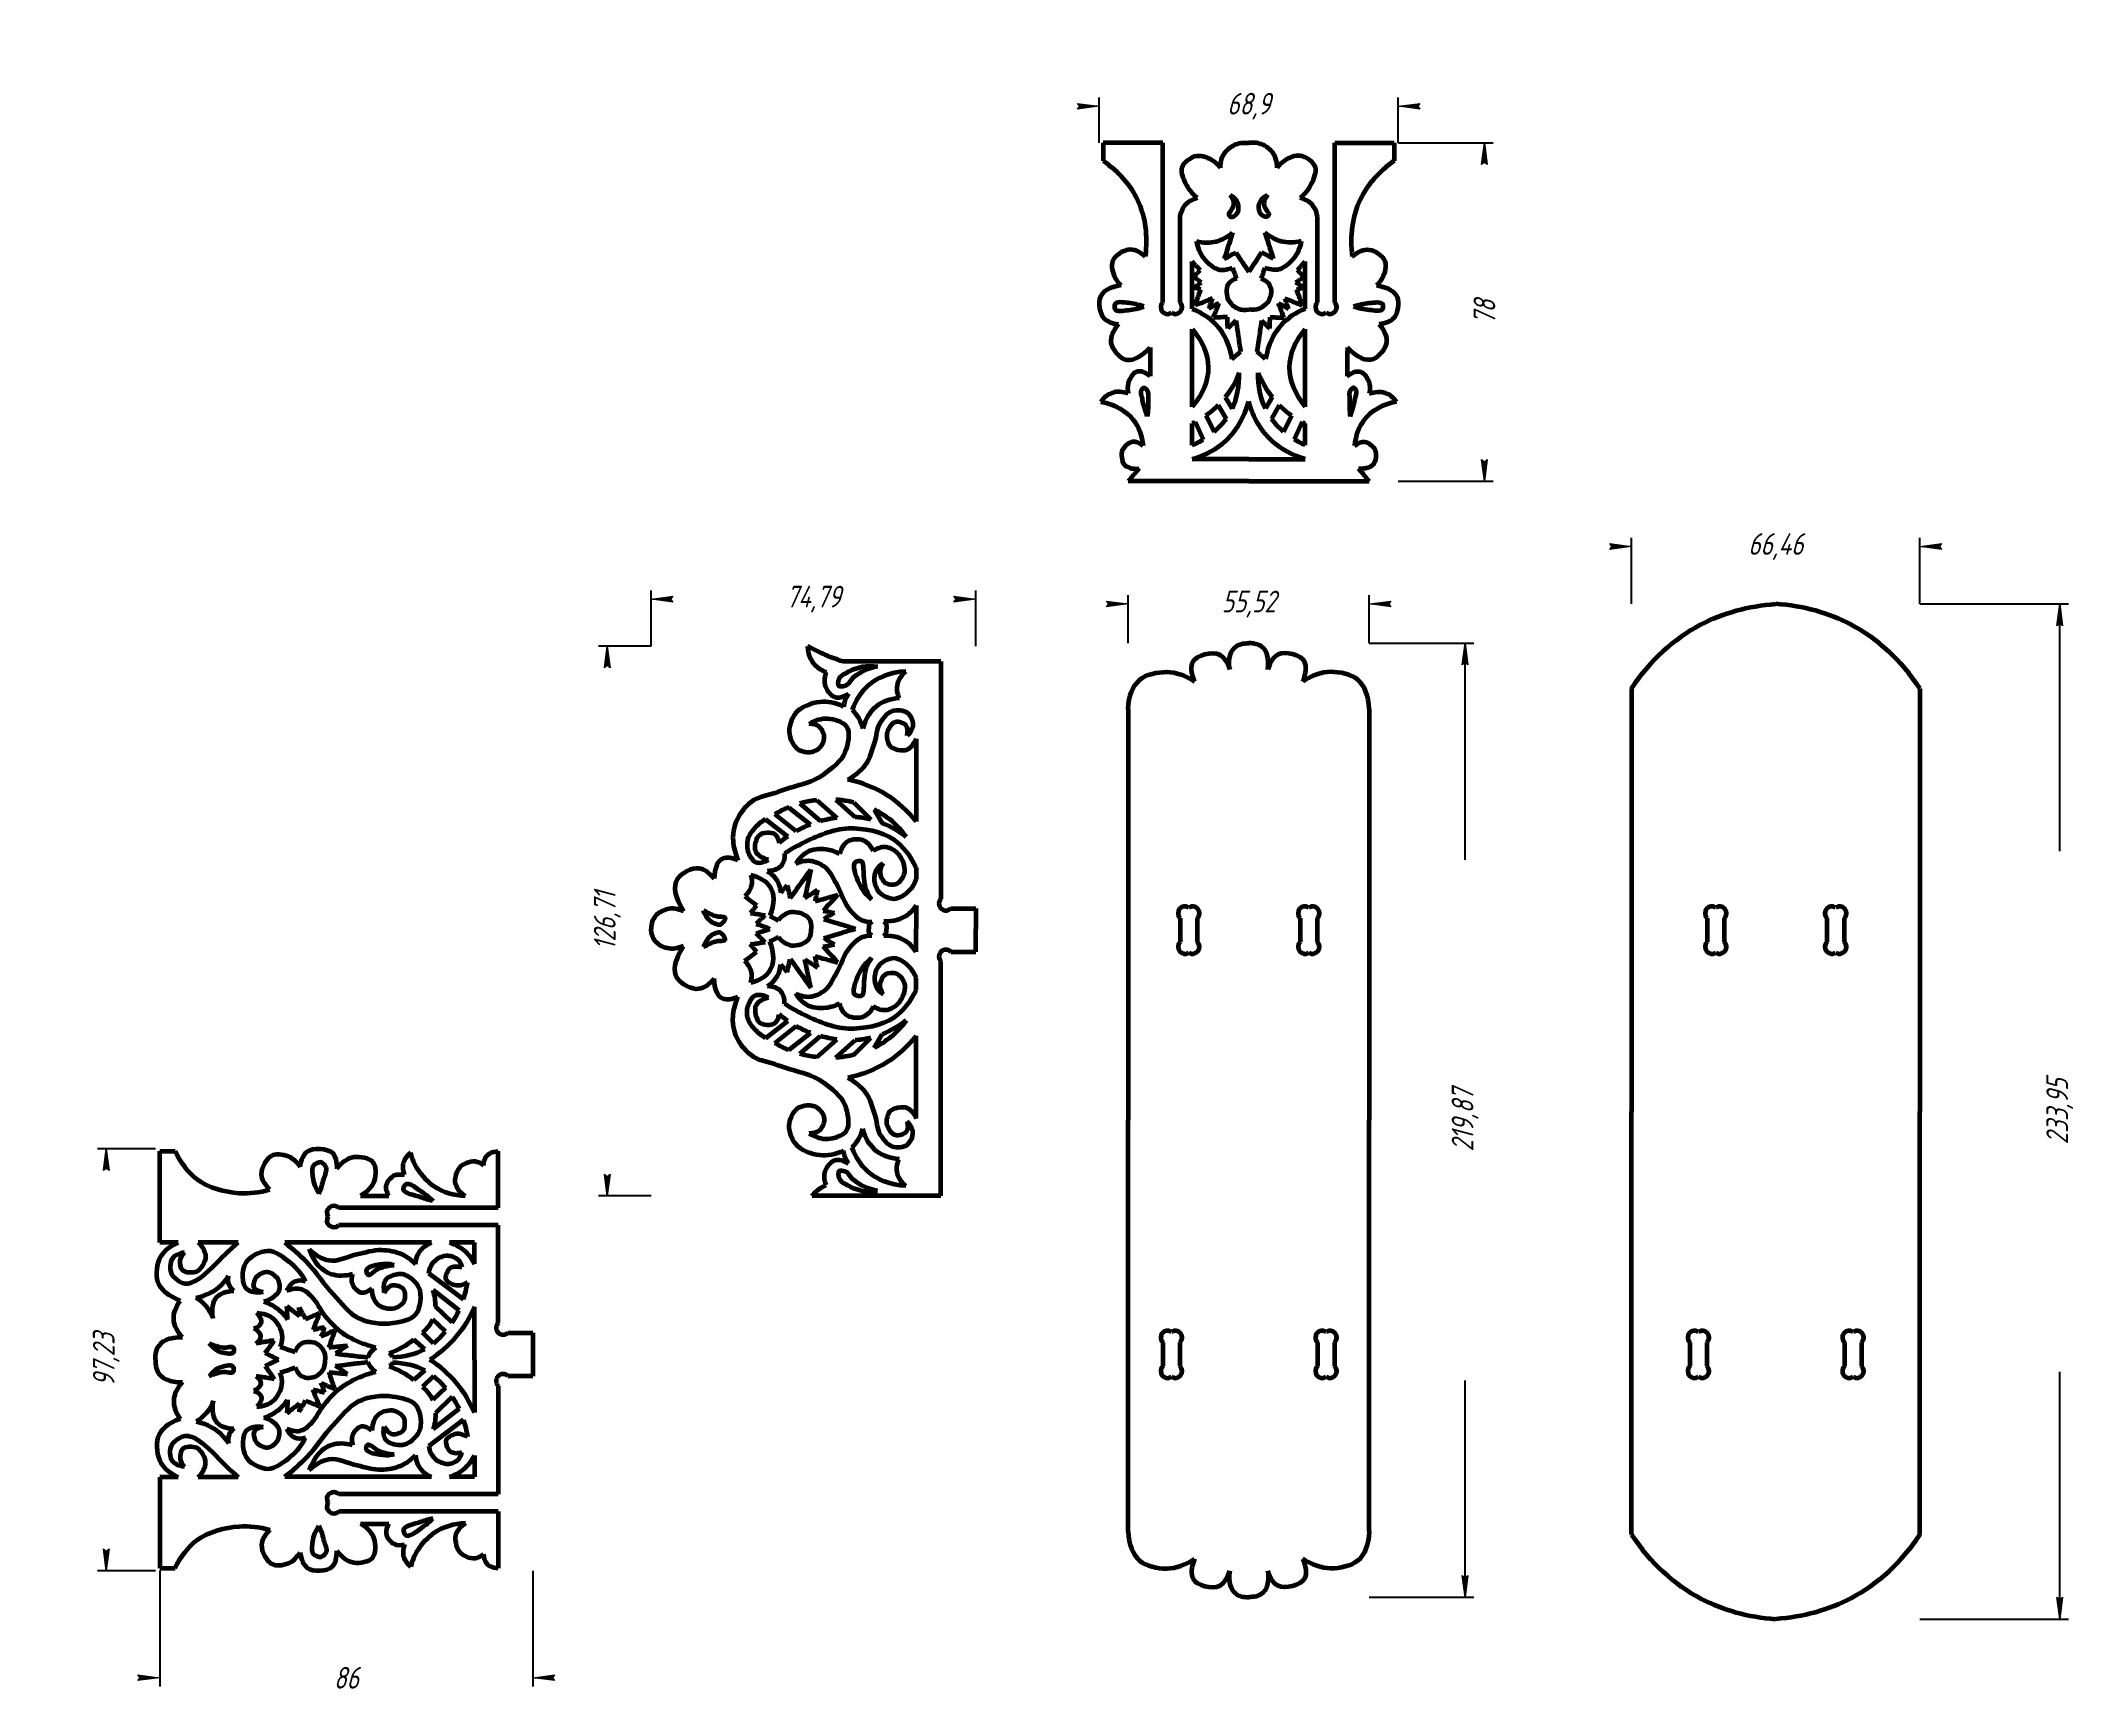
# Model space of a CAD drawing. Header units: millimetres. Extents: x -366 to 102, y -92 to 288.
import ezdxf

# ---------------------------------------------------------------- set-up
doc = ezdxf.new("R2010")
doc.units = ezdxf.units.MM
doc.linetypes.add('K5LT32768', pattern=[0])
doc.linetypes.add('K5LT_THIN', pattern=[0])
doc.styles.add('KDIMTEXTSTYLE', font='GOST_AU.SHX', dxfattribs={"width": 0.96, "oblique": 15, "height": 5})
doc.dimstyles.new('KDIMSTYLE (1.00)', dxfattribs={"dimtxt": 5, "dimasz": 1, "dimexe": 2, "dimexo": 0, "dimgap": 1, "dimtad": 1, "dimtxsty": 'KDIMTEXTSTYLE', "dimsah": 1, "dimcen": 0, "dimdle": 1, "dimadec": 0, "dimazin": 0, "dimtfac": 0.667, "dimtmove": 0, "dimatfit": 3, "dimfxl": 1, "dimtvp": 1, "dimtolj": 1, "dimtzin": 0, "dimarcsym": 0})

msp = doc.modelspace()

# ---------------------------------------------------------------- blocks, each defined once
blk = doc.blocks.new('KDIMARROW_01')
blk.add_hatch(color=0).paths.add_polyline_path([(0, 0), (-5, 0.66), (-4.5, 0), (-5, -0.66)])
at = {"color": 0, "linetype": 'K5LT_THIN', "lineweight": 18}
for p, q in [((-4.5, 0), (-5, 0.66)), ((-5, 0.66), (0, 0)), ((0, 0), (-5, -0.66)), ((-5, -0.66), (-4.5, 0)), ((0, 0), (-1, 0))]:
    blk.add_line(p, q, dxfattribs=at)

# ---------------------------------------------------------------- dimensions: what is measured, and where the dimension line sits
at = {"color": 7}
for base, p1, p2, location in [((-121.617, 272.446), (-52.719, 263.999), (-121.617, 263.999), (-87.168, 272.446)), ((1.028, 170.965), (67.486, 157.718), (1.028, 157.718), (34.257, 170.965)), ((-150.087, 158.833), (-224.878, 148.008), (-150.087, 148.008), (-187.482, 158.833)), ((-114.927, 157.718), (-59.409, 148.674), (-114.927, 148.674), (-87.168, 157.718)), ((-338.114, -89.775), (-252.114, -65.091), (-338.114, -65.091), (-295.114, -89.775))]:
    msp.add_linear_dim(base=base, p1=p1, p2=p2, location=location, dimstyle='KDIMSTYLE (1.00)', override={"dimexo": 0, "dimpost": '\\H5.0;\\W0.965;\\Q15;<>', "dimblk1": 'KDIMARROW_01', "dimblk2": 'KDIMARROW_01', "dimse1": 0, "dimse2": 0, "dimclrt": 7, "dimtolj": 1}, dxfattribs=at).render()
for base, p1, p2, location in [((-32.852, 263.999), (-52.719, 185.999), (-52.719, 263.999), (-32.852, 224.999)), ((99.709, 157.718), (67.486, -76.231), (67.486, 157.718), (99.709, 40.743)), ((-234.978, 148.008), (-224.878, 21.301), (-224.878, 148.008), (-234.978, 84.655)), ((-37.311, 148.674), (-59.409, -71.196), (-59.409, 148.674), (-37.311, 38.739)), ((-350.4192, 32.1444), (-339.0486, -65.0905), (-339.0486, 32.1444), (-350.4192, -16.473))]:
    msp.add_linear_dim(base=base, p1=p1, p2=p2, angle=90, location=location, dimstyle='KDIMSTYLE (1.00)', override={"dimexo": 0, "dimpost": '\\H5.0;\\W0.965;\\Q15;<>', "dimblk1": 'KDIMARROW_01', "dimblk2": 'KDIMARROW_01', "dimse1": 0, "dimse2": 0, "dimclrt": 7, "dimtolj": 1}, dxfattribs=at).render()

# ---------------------------------------------------------------- linework, layer by layer
at = {"color": 30, "linetype": 'K5LT32768', "lineweight": 60, "true_color": 0xff8000}
for p, q in [((-106.983, 263.999), (-120.711, 263.999)), ((-106.983, 227.244), (-106.983, 263.999)), ((-67.353, 227.244), (-67.353, 263.999)), ((-67.353, 263.999), (-53.625, 263.999)), ((-102.983, 227.244), (-102.983, 246.999)), ((-71.353, 227.244), (-71.353, 246.999)), ((-100.168, 225.754), (-100.168, 236.647)), ((-74.168, 225.754), (-74.168, 236.647)), ((-100.168, 203.155), (-100.168, 221.098)), ((-74.168, 203.155), (-74.168, 221.098)), ((-97.02, 201.188), (-95.165, 197.435)), ((-94.196, 203.556), (-92.393, 200.42)), ((-92.589, 205.358), (-90.993, 202.793)), ((-81.747, 205.358), (-83.343, 202.793)), ((-80.14, 203.556), (-81.943, 200.42)), ((-77.316, 201.188), (-79.171, 197.435)), ((-100.168, 194.301), (-100.168, 199.326)), ((-99.499, 199.669), (-97.637, 195.654)), ((-74.837, 199.669), (-76.699, 195.654)), ((-74.168, 194.301), (-74.168, 199.326)), ((-87.168, 191.109), (-100.168, 191.109)), ((-87.168, 191.109), (-74.168, 191.109)), ((-87.168, 185.999), (-114.927, 185.999)), ((-87.168, 185.999), (-59.409, 185.999)), ((-158.087, 144.467), (-180.607, 144.467)), ((-158.087, 144.467), (-158.087, 89.791)), ((1.028, 138.243), (1.028, 40.743)), ((67.486, 138.243), (67.486, 40.743)), ((-114.927, 133.559), (-114.927, 38.743)), ((-59.409, 133.559), (-59.409, 38.743)), ((-163.819, 126.625), (-163.819, 107.59)), ((-186.676, 112.498), (-182.111, 108.409)), ((-182.312, 112.6), (-177.887, 108.576)), ((-198.5, 108.109), (-193.337, 104.164)), ((-196.382, 109.292), (-191.452, 105.34)), ((-193.141, 110.846), (-188.183, 106.897)), ((-190.6, 111.736), (-185.855, 107.669)), ((-178.143, 111.957), (-174.275, 108.059)), ((-173.512, 110.324), (-171.611, 107.205)), ((-163.819, 96.952), (-163.819, 94.277)), ((-163.819, 88.223), (-163.819, 82.884)), ((-155.841, 87.546), (-150.087, 87.546)), ((-150.087, 87.546), (-150.087, 82.884)), ((-102.983, 85.301), (-102.983, 79.791)), ((-98.983, 79.791), (-98.983, 85.301)), ((-75.353, 85.301), (-75.353, 79.791)), ((-71.353, 79.791), (-71.353, 85.301)), ((18.442, 85.301), (18.442, 79.791)), ((22.442, 79.791), (22.442, 85.301)), ((46.073, 85.301), (46.073, 79.791)), ((50.073, 79.791), (50.073, 85.301)), ((-163.819, 77.546), (-163.819, 82.884)), ((-150.087, 77.546), (-150.087, 82.884)), ((-158.087, 21.301), (-158.087, 75.301)), ((-155.841, 77.546), (-150.087, 77.546)), ((-163.819, 68.817), (-163.819, 71.491)), ((-198.5, 57.66), (-193.337, 61.605)), ((-196.382, 56.477), (-191.452, 60.429)), ((-193.141, 54.923), (-188.183, 58.872)), ((-190.6, 54.033), (-185.855, 58.099)), ((-186.676, 53.271), (-182.111, 57.36)), ((-182.312, 53.168), (-177.887, 57.193)), ((-178.143, 53.811), (-174.275, 57.71)), ((-173.512, 55.445), (-171.611, 58.564)), ((-163.819, 39.144), (-163.819, 58.179)), ((-114.927, -56.072), (-114.927, 38.743)), ((-59.409, -56.072), (-59.409, 38.743)), ((1.028, -56.757), (1.028, 40.743)), ((67.486, -56.757), (67.486, 40.743)), ((-338.114, 10.583), (-338.114, 31.583)), ((-260.114, 18.513), (-260.114, 31.574)), ((-158.087, 21.301), (-187.741, 21.301)), ((-260.114, 18.513), (-296.869, 18.513)), ((-260.114, 14.513), (-296.869, 14.513)), ((-260.114, -7.991), (-260.114, 14.513)), ((-333.821, 10.58), (-338.114, 10.583)), ((-319.998, 10.571), (-329.213, 10.577)), ((-275.509, 10.541), (-309.289, 10.564)), ((-265.575, 10.535), (-271.364, 10.539)), ((-265.575, 5.627), (-265.575, 10.535)), ((-268.142, -2.614), (-276.103, 3.439)), ((-269.132, -5.106), (-275.075, -0.454)), ((-270.733, -7.916), (-274.562, -4.168)), ((-265.575, -16.465), (-265.575, -4.267)), ((-272.289, -9.989), (-275.203, -7.206)), ((-277.049, -14.037), (-279.519, -11.821)), ((-275.02, -12.695), (-277.539, -10.191)), ((-257.869, -10.236), (-252.114, -10.236)), ((-252.114, -10.236), (-252.114, -20.236)), ((-106.983, -12.481), (-106.983, -17.991)), ((-102.983, -17.991), (-102.983, -12.481)), ((-71.353, -12.481), (-71.353, -17.991)), ((-67.353, -17.991), (-67.353, -12.481)), ((14.442, -12.481), (14.442, -17.991)), ((18.442, -17.991), (18.442, -12.481)), ((50.073, -12.481), (50.073, -17.991)), ((54.073, -17.991), (54.073, -12.481)), ((-265.575, -16.465), (-265.575, -28.663)), ((-277.049, -18.893), (-279.519, -21.11)), ((-275.02, -20.236), (-277.539, -22.739)), ((-272.289, -22.942), (-275.203, -25.725)), ((-260.114, -22.481), (-260.114, -47.444)), ((-252.114, -20.236), (-257.869, -20.236)), ((-269.132, -27.824), (-275.075, -32.476)), ((-270.733, -25.014), (-274.562, -28.762)), ((-268.142, -30.317), (-276.103, -36.369)), ((-265.575, -38.557), (-265.575, -43.465)), ((-333.821, -43.51), (-338.114, -43.513)), ((-338.114, -43.513), (-338.114, -64.513)), ((-319.998, -43.501), (-329.213, -43.507)), ((-275.509, -43.472), (-309.289, -43.494)), ((-265.575, -43.465), (-271.364, -43.469)), ((-260.114, -47.444), (-296.869, -47.444)), ((-260.114, -51.444), (-296.869, -51.444)), ((-260.114, -51.444), (-260.114, -64.504))]:
    msp.add_line(p, q, dxfattribs=at)
for centre, start, end in [((-105.861, 226.122), 135, 303.5549), ((-104.106, 226.122), 236.4451, 45), ((-70.23, 226.122), 135, 303.5549), ((-68.475, 226.122), 236.4451, 45), ((-156.964, 88.669), 135, 315), ((-101.861, 86.423), 56.4451, 225), ((-100.106, 86.423), 315, 123.5549), ((-74.23, 86.423), 56.4451, 225), ((-72.475, 86.423), 315, 123.5549), ((19.565, 86.423), 56.4451, 225), ((21.32, 86.423), 315, 123.5549), ((47.195, 86.423), 56.4451, 225), ((48.95, 86.423), 315, 123.5549), ((-101.861, 78.669), 135, 303.5549), ((-100.106, 78.669), 236.4451, 45), ((-74.23, 78.669), 135, 303.5549), ((-72.475, 78.669), 236.4451, 45), ((19.565, 78.669), 135, 303.5549), ((21.32, 78.669), 236.4451, 45), ((47.195, 78.669), 135, 303.5549), ((48.95, 78.669), 236.4451, 45), ((-156.964, 76.423), 45, 225), ((-297.991, 17.391), 45, 213.5549), ((-297.991, 15.636), 146.4451, 315), ((-258.991, -9.113), 135, 315), ((-105.861, -11.358), 56.4451, 225), ((-104.106, -11.358), 315, 123.5549), ((-70.23, -11.358), 56.4451, 225), ((-68.475, -11.358), 315, 123.5549), ((15.565, -11.358), 56.4451, 225), ((17.32, -11.358), 315, 123.5549), ((51.195, -11.358), 56.4451, 225), ((52.95, -11.358), 315, 123.5549), ((-105.861, -19.113), 135, 303.5549), ((-104.106, -19.113), 236.4451, 45), ((-70.23, -19.113), 135, 303.5549), ((-68.475, -19.113), 236.4451, 45), ((15.565, -19.113), 135, 303.5549), ((17.32, -19.113), 236.4451, 45), ((51.195, -19.113), 135, 303.5549), ((52.95, -19.113), 236.4451, 45), ((-258.991, -21.358), 45, 225), ((-297.991, -48.566), 45, 213.5549), ((-297.991, -50.321), 146.4451, 315)]:
    msp.add_arc(centre, 1.587, start, end, dxfattribs=at)
for points in [[(-120.711, 263.999), (-120.711, 261.255), (-120.711, 262.627), (-120.711, 259.883)], [(-53.625, 263.999), (-53.625, 261.255), (-53.625, 262.627), (-53.625, 259.883)], [(-90.879, 243.365), (-92.161, 239.329), (-91.52, 241.347), (-92.802, 237.311)], [(-83.457, 243.365), (-82.175, 239.329), (-82.816, 241.347), (-81.534, 237.311)], [(-92.802, 237.311), (-91.021, 238.261), (-91.912, 237.786), (-90.131, 238.735)], [(-90.131, 238.735), (-88.156, 235.744), (-89.143, 237.24), (-87.168, 234.248)], [(-84.205, 238.735), (-86.18, 235.744), (-85.193, 237.24), (-87.168, 234.248)], [(-81.534, 237.311), (-83.315, 238.261), (-82.424, 237.786), (-84.205, 238.735)], [(-98.389, 234.693), (-99.575, 235.996), (-98.982, 235.344), (-100.168, 236.647)], [(-99.873, 233.147), (-98.884, 234.178), (-99.378, 233.662), (-98.389, 234.693)], [(-90.91, 235.223), (-90.317, 233.585), (-90.614, 234.404), (-90.02, 232.766)], [(-83.426, 235.223), (-84.019, 233.585), (-83.722, 234.404), (-84.316, 232.766)], [(-75.947, 234.693), (-74.761, 235.996), (-75.354, 235.344), (-74.168, 236.647)], [(-74.463, 233.147), (-75.452, 234.178), (-74.958, 233.662), (-75.947, 234.693)], [(-98.039, 231.787), (-99.261, 232.694), (-98.65, 232.24), (-99.873, 233.147)], [(-99.873, 230.674), (-98.65, 231.416), (-99.261, 231.045), (-98.039, 231.787)], [(-98.224, 230.2), (-99.323, 230.516), (-98.774, 230.358), (-99.873, 230.674)], [(-99.506, 226.538), (-98.651, 228.98), (-99.078, 227.759), (-98.224, 230.2)], [(-76.297, 231.787), (-75.075, 232.694), (-75.686, 232.24), (-74.463, 233.147)], [(-74.463, 230.674), (-75.686, 231.416), (-75.075, 231.045), (-76.297, 231.787)], [(-76.112, 230.2), (-75.013, 230.516), (-75.562, 230.358), (-74.463, 230.674)], [(-74.831, 226.538), (-75.685, 228.98), (-75.258, 227.759), (-76.112, 230.2)], [(-95.517, 228.141), (-98.176, 227.072), (-96.847, 227.606), (-99.506, 226.538)], [(-96.336, 225.755), (-95.79, 227.345), (-96.063, 226.55), (-95.517, 228.141)], [(-94.022, 227.072), (-95.565, 226.194), (-94.793, 226.633), (-96.336, 225.755)], [(-95.304, 223.725), (-94.449, 225.956), (-94.876, 224.841), (-94.022, 227.072)], [(-79.032, 223.725), (-79.887, 225.956), (-79.46, 224.841), (-80.314, 227.072)], [(-80.314, 227.072), (-78.771, 226.194), (-79.543, 226.633), (-78, 225.755)], [(-78, 225.755), (-78.546, 227.345), (-78.273, 226.55), (-78.819, 228.141)], [(-78.819, 228.141), (-76.16, 227.072), (-77.489, 227.606), (-74.831, 226.538)], [(-92.099, 223.832), (-94.235, 223.761), (-93.167, 223.796), (-95.304, 223.725)], [(-91.992, 221.232), (-92.063, 222.965), (-92.028, 222.099), (-92.099, 223.832)], [(-90.122, 223.062), (-91.369, 221.842), (-90.745, 222.452), (-91.992, 221.232)], [(-90.122, 223.062), (-89.41, 218.247), (-89.766, 220.655), (-89.054, 215.84)], [(-84.214, 223.062), (-84.926, 218.247), (-84.57, 220.655), (-85.283, 215.84)], [(-84.214, 223.062), (-82.968, 221.842), (-83.591, 222.452), (-82.344, 221.232)], [(-82.344, 221.232), (-82.273, 222.965), (-82.309, 222.099), (-82.237, 223.832)], [(-82.237, 223.832), (-80.101, 223.761), (-81.169, 223.796), (-79.032, 223.725)], [(-109.886, 216.865), (-109.882, 212.438), (-109.884, 214.652), (-109.88, 210.225)], [(-91.062, 214.174), (-89.723, 215.285), (-90.392, 214.729), (-89.054, 215.84)], [(-83.274, 214.174), (-84.613, 215.285), (-83.944, 214.729), (-85.283, 215.84)], [(-64.45, 216.865), (-64.454, 212.438), (-64.452, 214.652), (-64.456, 210.225)], [(-89.343, 211.017), (-90.185, 208.912), (-91.266, 207.026), (-92.589, 205.358)], [(-90.993, 202.793), (-89.855, 205.189), (-89.305, 207.931), (-89.343, 211.017)], [(-83.343, 202.793), (-84.481, 205.189), (-85.031, 207.931), (-84.993, 211.017)], [(-84.993, 211.017), (-84.151, 208.912), (-83.07, 207.026), (-81.747, 205.358)], [(-94.196, 203.556), (-95.058, 202.695), (-96, 201.905), (-97.02, 201.188)], [(-80.14, 203.556), (-79.278, 202.695), (-78.336, 201.905), (-77.316, 201.188)], [(-99.499, 199.669), (-99.719, 199.552), (-99.942, 199.438), (-100.168, 199.326)], [(-95.165, 197.435), (-94.093, 198.343), (-93.169, 199.338), (-92.393, 200.42)], [(-79.171, 197.435), (-80.243, 198.343), (-81.167, 199.338), (-81.943, 200.42)], [(-74.837, 199.669), (-74.617, 199.552), (-74.394, 199.438), (-74.168, 199.326)], [(-100.168, 194.301), (-99.268, 194.719), (-98.424, 195.17), (-97.637, 195.654)], [(-74.168, 194.301), (-75.068, 194.719), (-75.912, 195.17), (-76.699, 195.654)], [(-112.45, 188.922), (-114.102, 186.973), (-113.276, 187.948), (-114.927, 185.999)], [(-61.886, 188.922), (-60.234, 186.973), (-61.06, 187.948), (-59.409, 185.999)], [(-182.111, 108.409), (-183.4, 108.25), (-184.663, 107.998), (-185.855, 107.669)], [(-193.337, 104.164), (-194.015, 103.703), (-194.683, 103.205), (-195.341, 102.67)], [(-188.183, 106.897), (-189.296, 106.464), (-190.386, 105.945), (-191.452, 105.34)], [(-166.07, 104.037), (-167.856, 105.391), (-169.703, 106.447), (-171.611, 107.205)], [(-192.804, 89.879), (-189.67, 94.295), (-191.237, 92.087), (-188.103, 96.502)], [(-188.103, 96.502), (-188.986, 92.144), (-188.545, 94.323), (-189.428, 89.964)], [(-203.292, 90.368), (-201.487, 88.938), (-202.389, 89.653), (-200.584, 88.223)], [(-194.985, 91.168), (-194.015, 92.331), (-194.5, 91.749), (-193.53, 92.913)], [(-193.53, 92.913), (-193.046, 90.89), (-193.288, 91.902), (-192.804, 89.879)], [(-189.428, 89.964), (-187.519, 91.189), (-188.474, 90.577), (-186.565, 91.802)], [(-186.565, 91.802), (-186.907, 90.093), (-186.736, 90.947), (-187.078, 89.238)], [(-187.078, 89.238), (-183.602, 90.178), (-185.34, 89.708), (-181.864, 90.648)], [(-181.864, 90.648), (-184.086, 88.227), (-182.975, 89.437), (-185.197, 87.016)], [(-200.584, 88.223), (-201.528, 87.068), (-201.056, 87.646), (-202, 86.491)], [(-202, 86.491), (-199.743, 86.163), (-200.871, 86.327), (-198.615, 85.999)], [(-198.615, 85.999), (-199.969, 84.686), (-199.292, 85.343), (-200.646, 84.03)], [(-197.508, 85.814), (-196.195, 85.158), (-196.851, 85.486), (-195.539, 84.83)], [(-185.197, 87.016), (-183.488, 86.703), (-184.343, 86.859), (-182.634, 86.546)], [(-182.634, 86.546), (-184.257, 85.577), (-183.445, 86.062), (-185.069, 85.093)], [(-185.069, 85.093), (-180.226, 83.621), (-182.648, 84.357), (-177.805, 82.884)], [(-202, 79.278), (-199.743, 79.606), (-200.871, 79.442), (-198.615, 79.77)], [(-200.646, 84.03), (-198.554, 83.266), (-199.6, 83.648), (-197.508, 82.884)], [(-200.646, 81.739), (-198.554, 82.503), (-199.6, 82.121), (-197.508, 82.884)], [(-198.615, 79.77), (-199.969, 81.083), (-199.292, 80.426), (-200.646, 81.739)], [(-197.508, 79.955), (-196.195, 80.611), (-196.851, 80.283), (-195.539, 80.939)], [(-185.069, 80.676), (-180.226, 82.148), (-182.648, 81.412), (-177.805, 82.884)], [(-182.634, 79.223), (-184.257, 80.192), (-183.445, 79.707), (-185.069, 80.676)], [(-203.292, 75.401), (-201.487, 76.831), (-202.389, 76.116), (-200.584, 77.546)], [(-200.584, 77.546), (-201.528, 78.7), (-201.056, 78.123), (-202, 79.278)], [(-193.53, 72.856), (-193.046, 74.879), (-193.288, 73.867), (-192.804, 75.89)], [(-192.804, 75.89), (-189.67, 71.474), (-191.237, 73.682), (-188.103, 69.267)], [(-188.103, 69.267), (-188.986, 73.625), (-188.545, 71.446), (-189.428, 75.804)], [(-189.428, 75.804), (-187.519, 74.58), (-188.474, 75.192), (-186.565, 73.967)], [(-186.565, 73.967), (-186.907, 75.676), (-186.736, 74.822), (-187.078, 76.531)], [(-187.078, 76.531), (-183.602, 75.591), (-185.34, 76.061), (-181.864, 75.121)], [(-185.197, 78.753), (-183.488, 79.066), (-184.343, 78.91), (-182.634, 79.223)], [(-181.864, 75.121), (-184.086, 77.542), (-182.975, 76.331), (-185.197, 78.753)], [(-194.985, 74.601), (-194.015, 73.438), (-194.5, 74.019), (-193.53, 72.856)], [(-193.337, 61.605), (-194.015, 62.066), (-194.683, 62.564), (-195.341, 63.099)], [(-166.07, 61.732), (-167.856, 60.377), (-169.703, 59.322), (-171.611, 58.564)], [(-188.183, 58.872), (-189.296, 59.305), (-190.386, 59.824), (-191.452, 60.429)], [(-182.111, 57.36), (-183.4, 57.519), (-184.663, 57.771), (-185.855, 58.099)], [(-338.114, 31.583), (-335.752, 31.605), (-336.933, 31.594), (-334.572, 31.616)], [(-291.864, 21.34), (-287.483, 21.332), (-289.674, 21.336), (-285.293, 21.328)], [(-268.142, -2.614), (-267.735, -1.373), (-267.425, -0.069), (-267.212, 1.298)], [(-308.64, -7.181), (-308.735, -5.163), (-308.688, -6.172), (-308.783, -4.154)], [(-308.783, -4.154), (-306.836, -5.65), (-307.809, -4.902), (-305.863, -6.397)], [(-305.863, -6.397), (-305.934, -5.092), (-305.898, -5.745), (-305.97, -4.439)], [(-305.97, -4.439), (-304.973, -6.196), (-305.471, -5.317), (-304.474, -7.074)], [(-274.562, -4.168), (-274.528, -3.013), (-274.699, -1.775), (-275.075, -0.454)], [(-304.474, -7.074), (-302.337, -6.172), (-303.406, -6.623), (-301.269, -5.721)], [(-301.269, -5.721), (-302.266, -8.285), (-301.768, -7.003), (-302.765, -9.567)], [(-302.765, -9.567), (-301.008, -9.139), (-301.886, -9.353), (-300.13, -8.926)], [(-300.13, -8.926), (-300.628, -10.398), (-300.379, -9.662), (-300.877, -11.133)], [(-277.539, -10.191), (-276.549, -9.296), (-275.665, -8.304), (-275.203, -7.206)], [(-311.699, -12.01), (-314.468, -12.466), (-313.083, -12.238), (-315.852, -12.695)], [(-313.801, -14.984), (-312.4, -13.001), (-313.1, -13.993), (-311.699, -12.01)], [(-310.314, -13.497), (-308.024, -14.283), (-309.169, -13.89), (-306.879, -14.676)], [(-300.877, -11.133), (-298.812, -10.136), (-299.845, -10.635), (-297.779, -9.638)], [(-297.779, -9.638), (-298.669, -12.297), (-298.224, -10.967), (-299.114, -13.626)], [(-299.114, -13.626), (-296.277, -13.318), (-297.696, -13.472), (-294.859, -13.163)], [(-294.859, -13.163), (-296.664, -14.421), (-295.762, -13.792), (-297.566, -15.051)], [(-285.202, -14.94), (-283.096, -14.173), (-281.202, -13.133), (-279.519, -11.821)], [(-275.02, -12.695), (-274.033, -11.907), (-273.115, -10.976), (-272.289, -9.989)], [(-310.725, -16.465), (-312.776, -15.478), (-311.75, -15.971), (-313.801, -14.984)], [(-310.725, -16.465), (-312.776, -17.453), (-311.75, -16.959), (-313.801, -17.946)], [(-313.801, -17.946), (-312.4, -19.929), (-313.1, -18.938), (-311.699, -20.92)], [(-310.314, -19.433), (-308.024, -18.647), (-309.169, -19.04), (-306.879, -18.254)], [(-297.566, -15.051), (-292.604, -15.644), (-295.085, -15.347), (-290.123, -15.941)], [(-297.566, -17.88), (-292.604, -17.286), (-295.085, -17.583), (-290.123, -16.99)], [(-294.859, -19.767), (-296.664, -18.509), (-295.762, -19.138), (-297.566, -17.88)], [(-285.202, -17.99), (-283.096, -18.757), (-281.202, -19.797), (-279.519, -21.11)], [(-284.468, -15.847), (-281.694, -15.782), (-279.221, -15.179), (-277.049, -14.037)], [(-284.468, -17.083), (-281.694, -17.148), (-279.221, -17.751), (-277.049, -18.893)], [(-311.699, -20.92), (-314.468, -20.464), (-313.083, -20.692), (-315.852, -20.236)], [(-300.13, -24.005), (-300.628, -22.533), (-300.379, -23.269), (-300.877, -21.797)], [(-300.877, -21.797), (-298.812, -22.794), (-299.845, -22.295), (-297.779, -23.292)], [(-297.779, -23.292), (-298.669, -20.634), (-298.224, -21.963), (-299.114, -19.304)], [(-299.114, -19.304), (-296.277, -19.613), (-297.696, -19.458), (-294.859, -19.767)], [(-277.539, -22.739), (-276.549, -23.635), (-275.665, -24.627), (-275.203, -25.725)], [(-275.02, -20.236), (-274.033, -21.023), (-273.115, -21.954), (-272.289, -22.942)], [(-308.64, -25.75), (-308.735, -27.767), (-308.688, -26.758), (-308.783, -28.776)], [(-308.783, -28.776), (-306.836, -27.281), (-307.809, -28.029), (-305.863, -26.533)], [(-305.97, -28.491), (-304.973, -26.735), (-305.471, -27.613), (-304.474, -25.856)], [(-305.863, -26.533), (-305.934, -27.839), (-305.898, -27.186), (-305.97, -28.491)], [(-304.474, -25.856), (-302.337, -26.758), (-303.406, -26.307), (-301.269, -27.21)], [(-301.269, -27.21), (-302.266, -24.646), (-301.768, -25.928), (-302.765, -23.364)], [(-302.765, -23.364), (-301.008, -23.791), (-301.886, -23.577), (-300.13, -24.005)], [(-274.562, -28.762), (-274.528, -29.917), (-274.699, -31.155), (-275.075, -32.476)], [(-268.142, -30.317), (-267.735, -31.557), (-267.425, -32.861), (-267.212, -34.228)], [(-291.864, -54.27), (-287.483, -54.262), (-289.674, -54.266), (-285.293, -54.258)], [(-338.114, -64.513), (-335.752, -64.535), (-336.933, -64.524), (-334.572, -64.547)]]:
    msp.add_open_spline(points, degree=3, dxfattribs=at)
for points, knots in [([(-93.712, 258.277), (-93.698, 259.707), (-93.33, 260.894), (-92.608, 261.838), (-92.083, 262.525), (-91.266, 263.145), (-90.472, 263.512), (-89.495, 263.963), (-88.393, 264.126), (-87.168, 263.999)], [0, 0, 0, 0, 1, 1, 1, 2, 2, 2, 3, 3, 3, 3]), ([(-80.624, 258.277), (-80.638, 259.707), (-81.006, 260.894), (-81.728, 261.838), (-82.253, 262.525), (-83.07, 263.145), (-83.864, 263.512), (-84.841, 263.963), (-85.943, 264.126), (-87.168, 263.999)], [0, 0, 0, 0, 1, 1, 1, 2, 2, 2, 3, 3, 3, 3]), ([(-120.711, 259.883), (-117.074, 257.318), (-114.437, 254.298), (-112.8, 250.824), (-111.012, 247.028), (-110.416, 242.69), (-111.014, 237.809)], [0, 0, 0, 0, 1, 1, 1, 2, 2, 2, 2]), ([(-98.983, 251.298), (-100.168, 252.257), (-101.058, 253.361), (-101.653, 254.609), (-102.196, 255.747), (-102.871, 257.351), (-102.544, 258.384), (-102.174, 259.549), (-100.339, 260.839), (-99.054, 261.019), (-97.925, 261.178), (-96.423, 260.575), (-95.386, 259.88), (-94.76, 259.46), (-94.203, 258.926), (-93.712, 258.277)], [0, 0, 0, 0, 1, 1, 1, 2, 2, 2, 3, 3, 3, 4, 4, 4, 5, 5, 5, 5]), ([(-75.353, 251.298), (-74.168, 252.257), (-73.278, 253.361), (-72.683, 254.609), (-72.141, 255.747), (-71.465, 257.351), (-71.793, 258.384), (-72.162, 259.549), (-73.997, 260.839), (-75.282, 261.019), (-76.411, 261.178), (-77.913, 260.575), (-78.95, 259.88), (-79.576, 259.46), (-80.133, 258.926), (-80.624, 258.277)], [0, 0, 0, 0, 1, 1, 1, 2, 2, 2, 3, 3, 3, 4, 4, 4, 5, 5, 5, 5]), ([(-53.625, 259.883), (-57.262, 257.318), (-59.899, 254.298), (-61.536, 250.824), (-63.324, 247.028), (-63.92, 242.69), (-63.322, 237.809)], [0, 0, 0, 0, 1, 1, 1, 2, 2, 2, 2]), ([(-102.983, 246.999), (-102.762, 248.297), (-102.26, 249.314), (-101.475, 250.051), (-100.833, 250.655), (-100.002, 251.07), (-98.983, 251.298)], [0, 0, 0, 0, 1, 1, 1, 2, 2, 2, 2]), ([(-91.469, 252.01), (-90.266, 251.3), (-89.613, 250.457), (-89.51, 249.481), (-89.455, 248.951), (-89.522, 248.194), (-89.831, 247.772), (-90.14, 247.351), (-90.949, 246.709), (-91.362, 246.953), (-91.518, 247.045), (-91.732, 247.277), (-91.789, 247.452), (-91.9, 247.787), (-91.378, 248.183), (-91.184, 248.556), (-91.037, 248.838), (-90.84, 249.12), (-90.757, 249.41), (-90.522, 250.23), (-90.76, 251.097), (-91.469, 252.01)], [0, 0, 0, 0, 1, 1, 1, 2, 2, 2, 3, 3, 3, 4, 4, 4, 5, 5, 5, 6, 6, 6, 7, 7, 7, 7]), ([(-82.867, 252.01), (-84.07, 251.3), (-84.723, 250.457), (-84.826, 249.481), (-84.882, 248.951), (-84.814, 248.194), (-84.505, 247.772), (-84.197, 247.351), (-83.387, 246.709), (-82.974, 246.953), (-82.818, 247.045), (-82.604, 247.277), (-82.547, 247.452), (-82.436, 247.787), (-82.958, 248.183), (-83.152, 248.556), (-83.299, 248.838), (-83.496, 249.12), (-83.579, 249.41), (-83.814, 250.23), (-83.576, 251.097), (-82.867, 252.01)], [0, 0, 0, 0, 1, 1, 1, 2, 2, 2, 3, 3, 3, 4, 4, 4, 5, 5, 5, 6, 6, 6, 7, 7, 7, 7]), ([(-71.353, 246.999), (-71.574, 248.297), (-72.076, 249.314), (-72.861, 250.051), (-73.503, 250.655), (-74.334, 251.07), (-75.353, 251.298)], [0, 0, 0, 0, 1, 1, 1, 2, 2, 2, 2]), ([(-99.243, 241.348), (-97.616, 240.944), (-96.087, 240.928), (-94.654, 241.299), (-93.31, 241.647), (-92.052, 242.336), (-90.879, 243.365)], [0, 0, 0, 0, 1, 1, 1, 2, 2, 2, 2]), ([(-75.093, 241.348), (-76.72, 240.944), (-78.25, 240.928), (-79.682, 241.299), (-81.026, 241.647), (-82.284, 242.336), (-83.457, 243.365)], [0, 0, 0, 0, 1, 1, 1, 2, 2, 2, 2]), ([(-111.014, 237.809), (-112.4, 238.985), (-113.705, 239.506), (-114.927, 239.374), (-116.229, 239.233), (-118.113, 237.928), (-118.552, 236.728), (-118.935, 235.679), (-118.531, 233.975), (-117.936, 232.852), (-117.618, 232.249), (-117.187, 231.695), (-116.644, 231.19)], [0, 0, 0, 0, 1, 1, 1, 2, 2, 2, 3, 3, 3, 4, 4, 4, 4]), ([(-99.243, 241.348), (-98.988, 239.878), (-98.466, 238.62), (-97.676, 237.573), (-96.75, 236.345), (-95.265, 234.958), (-93.795, 234.76), (-92.899, 234.639), (-91.937, 234.794), (-90.91, 235.223)], [0, 0, 0, 0, 1, 1, 1, 2, 2, 2, 3, 3, 3, 3]), ([(-75.093, 241.348), (-75.348, 239.878), (-75.87, 238.62), (-76.66, 237.573), (-77.586, 236.345), (-79.071, 234.958), (-80.541, 234.76), (-81.437, 234.639), (-82.399, 234.794), (-83.426, 235.223)], [0, 0, 0, 0, 1, 1, 1, 2, 2, 2, 3, 3, 3, 3]), ([(-63.322, 237.809), (-61.936, 238.985), (-60.631, 239.506), (-59.409, 239.374), (-58.107, 239.233), (-56.223, 237.928), (-55.784, 236.728), (-55.401, 235.679), (-55.805, 233.975), (-56.4, 232.852), (-56.719, 232.249), (-57.149, 231.695), (-57.692, 231.19)], [0, 0, 0, 0, 1, 1, 1, 2, 2, 2, 3, 3, 3, 4, 4, 4, 4]), ([(-116.644, 231.19), (-119.22, 230.734), (-120.799, 229.811), (-121.382, 228.421), (-121.899, 227.189), (-121.55, 224.666), (-120.582, 223.621), (-119.853, 222.834), (-118.725, 222.362), (-117.198, 222.206)], [0, 0, 0, 0, 1, 1, 1, 2, 2, 2, 3, 3, 3, 3]), ([(-90.02, 232.766), (-90.955, 232.401), (-91.608, 231.903), (-91.979, 231.27), (-92.498, 230.383), (-92.347, 228.76), (-91.872, 227.816), (-91.449, 226.975), (-90.47, 226.125), (-89.557, 225.786), (-88.847, 225.522), (-88.05, 225.463), (-87.168, 225.608)], [0, 0, 0, 0, 1, 1, 1, 2, 2, 2, 3, 3, 3, 4, 4, 4, 4]), ([(-84.316, 232.766), (-83.381, 232.401), (-82.728, 231.903), (-82.357, 231.27), (-81.838, 230.383), (-81.989, 228.76), (-82.464, 227.816), (-82.887, 226.975), (-83.866, 226.125), (-84.779, 225.786), (-85.489, 225.522), (-86.286, 225.463), (-87.168, 225.608)], [0, 0, 0, 0, 1, 1, 1, 2, 2, 2, 3, 3, 3, 4, 4, 4, 4]), ([(-57.692, 231.19), (-55.116, 230.734), (-53.537, 229.811), (-52.954, 228.421), (-52.437, 227.189), (-52.786, 224.666), (-53.754, 223.621), (-54.483, 222.834), (-55.612, 222.362), (-57.138, 222.206)], [0, 0, 0, 0, 1, 1, 1, 2, 2, 2, 3, 3, 3, 3]), ([(-111.362, 226.288), (-112.535, 225.849), (-113.724, 225.539), (-114.927, 225.467), (-115.946, 225.407), (-117.733, 224.925), (-118.013, 225.718), (-118.108, 225.984), (-118.121, 226.487), (-118.043, 226.757), (-117.807, 227.57), (-115.957, 227.153), (-114.927, 227.108), (-113.727, 227.056), (-112.534, 226.688), (-111.362, 226.288)], [0, 0, 0, 0, 1, 1, 1, 2, 2, 2, 3, 3, 3, 4, 4, 4, 5, 5, 5, 5]), ([(-100.168, 225.754), (-97.997, 224.879), (-96.201, 223.683), (-94.78, 222.164), (-92.845, 220.097), (-91.606, 217.434), (-91.062, 214.174)], [0, 0, 0, 0, 1, 1, 1, 2, 2, 2, 2]), ([(-74.168, 225.754), (-76.339, 224.879), (-78.135, 223.683), (-79.556, 222.164), (-81.491, 220.097), (-82.73, 217.434), (-83.274, 214.174)], [0, 0, 0, 0, 1, 1, 1, 2, 2, 2, 2]), ([(-62.974, 226.288), (-61.801, 225.849), (-60.612, 225.539), (-59.409, 225.467), (-58.39, 225.407), (-56.603, 224.925), (-56.323, 225.718), (-56.228, 225.984), (-56.215, 226.487), (-56.293, 226.757), (-56.529, 227.57), (-58.379, 227.153), (-59.409, 227.108), (-60.61, 227.056), (-61.802, 226.688), (-62.974, 226.288)], [0, 0, 0, 0, 1, 1, 1, 2, 2, 2, 3, 3, 3, 4, 4, 4, 5, 5, 5, 5]), ([(-117.198, 222.206), (-118.495, 220.699), (-119.066, 219.295), (-118.911, 217.993), (-118.743, 216.593), (-117.097, 214.596), (-115.885, 214.147), (-114.254, 213.543), (-112.254, 214.449), (-109.886, 216.865)], [0, 0, 0, 0, 1, 1, 1, 2, 2, 2, 3, 3, 3, 3]), ([(-100.168, 221.098), (-97.772, 218.178), (-96.553, 215.249), (-96.51, 212.311), (-96.467, 209.268), (-97.686, 206.216), (-100.168, 203.155)], [0, 0, 0, 0, 1, 1, 1, 2, 2, 2, 2]), ([(-74.168, 221.098), (-76.564, 218.178), (-77.783, 215.249), (-77.826, 212.311), (-77.869, 209.268), (-76.65, 206.216), (-74.168, 203.155)], [0, 0, 0, 0, 1, 1, 1, 2, 2, 2, 2]), ([(-57.138, 222.206), (-55.841, 220.699), (-55.27, 219.295), (-55.425, 217.993), (-55.593, 216.593), (-57.239, 214.596), (-58.451, 214.147), (-60.082, 213.543), (-62.082, 214.449), (-64.45, 216.865)], [0, 0, 0, 0, 1, 1, 1, 2, 2, 2, 3, 3, 3, 3]), ([(-109.88, 210.225), (-111.128, 211.186), (-112.173, 211.528), (-113.017, 211.249), (-113.851, 210.973), (-114.658, 209.604), (-114.927, 208.603), (-115.126, 207.867), (-115.126, 207.067), (-114.927, 206.203)], [0, 0, 0, 0, 1, 1, 1, 2, 2, 2, 3, 3, 3, 3]), ([(-64.456, 210.225), (-63.208, 211.186), (-62.163, 211.528), (-61.319, 211.249), (-60.485, 210.973), (-59.679, 209.604), (-59.409, 208.603), (-59.21, 207.867), (-59.21, 207.067), (-59.409, 206.203)], [0, 0, 0, 0, 1, 1, 1, 2, 2, 2, 3, 3, 3, 3]), ([(-114.927, 206.203), (-116.271, 206.695), (-117.484, 206.764), (-118.567, 206.412), (-119.569, 206.086), (-120.459, 205.397), (-121.237, 204.347)], [0, 0, 0, 0, 1, 1, 1, 2, 2, 2, 2]), ([(-110.554, 200.928), (-110.368, 202.261), (-110.309, 203.591), (-110.376, 204.916), (-110.412, 205.618), (-110.165, 206.533), (-110.59, 207.017), (-110.787, 207.242), (-111.167, 207.633), (-111.409, 207.552), (-111.555, 207.503), (-111.708, 207.277), (-111.813, 207.124), (-112.24, 206.502), (-111.743, 205.523), (-111.623, 204.738), (-111.423, 203.44), (-110.888, 202.205), (-110.554, 200.928)], [0, 0, 0, 0, 1, 1, 1, 2, 2, 2, 3, 3, 3, 4, 4, 4, 5, 5, 5, 6, 6, 6, 6]), ([(-63.782, 200.928), (-63.968, 202.261), (-64.027, 203.591), (-63.96, 204.916), (-63.924, 205.618), (-64.172, 206.533), (-63.746, 207.017), (-63.549, 207.242), (-63.169, 207.633), (-62.927, 207.552), (-62.781, 207.503), (-62.628, 207.277), (-62.523, 207.124), (-62.096, 206.502), (-62.593, 205.523), (-62.713, 204.738), (-62.913, 203.44), (-63.448, 202.205), (-63.782, 200.928)], [0, 0, 0, 0, 1, 1, 1, 2, 2, 2, 3, 3, 3, 4, 4, 4, 5, 5, 5, 6, 6, 6, 6]), ([(-59.409, 206.203), (-58.065, 206.695), (-56.852, 206.764), (-55.769, 206.412), (-54.767, 206.086), (-53.877, 205.397), (-53.099, 204.347)], [0, 0, 0, 0, 1, 1, 1, 2, 2, 2, 2]), ([(-121.237, 204.347), (-117.917, 203.682), (-115.436, 202.293), (-113.795, 200.18), (-112.557, 198.586), (-111.797, 196.58), (-111.516, 194.162)], [0, 0, 0, 0, 1, 1, 1, 2, 2, 2, 2]), ([(-100.168, 191.109), (-97.106, 192.005), (-94.541, 193.411), (-92.471, 195.326), (-89.992, 197.62), (-88.224, 200.646), (-87.168, 204.402)], [0, 0, 0, 0, 1, 1, 1, 2, 2, 2, 2]), ([(-74.168, 191.109), (-77.23, 192.005), (-79.795, 193.411), (-81.865, 195.326), (-84.344, 197.62), (-86.112, 200.646), (-87.168, 204.402)], [0, 0, 0, 0, 1, 1, 1, 2, 2, 2, 2]), ([(-53.099, 204.347), (-56.42, 203.682), (-58.9, 202.293), (-60.541, 200.18), (-61.779, 198.586), (-62.539, 196.58), (-62.82, 194.162)], [0, 0, 0, 0, 1, 1, 1, 2, 2, 2, 2]), ([(-111.516, 194.162), (-112.391, 194.884), (-113.201, 195.203), (-113.946, 195.118), (-114.819, 195.018), (-115.956, 193.98), (-116.296, 193.152), (-116.66, 192.267), (-116.446, 190.613), (-115.869, 189.905), (-115.242, 189.136), (-114.102, 188.808), (-112.45, 188.922)], [0, 0, 0, 0, 1, 1, 1, 2, 2, 2, 3, 3, 3, 4, 4, 4, 4]), ([(-62.82, 194.162), (-61.945, 194.884), (-61.135, 195.203), (-60.39, 195.118), (-59.517, 195.018), (-58.38, 193.98), (-58.04, 193.152), (-57.676, 192.267), (-57.89, 190.613), (-58.467, 189.905), (-59.094, 189.136), (-60.234, 188.808), (-61.886, 188.922)], [0, 0, 0, 0, 1, 1, 1, 2, 2, 2, 3, 3, 3, 4, 4, 4, 4]), ([(1.028, 138.243), (5.417, 144.782), (10.714, 149.686), (16.921, 152.955), (22.073, 155.669), (27.852, 157.257), (34.257, 157.718)], [0, 0, 0, 0, 1, 1, 1, 2, 2, 2, 2]), ([(67.486, 138.243), (63.098, 144.782), (57.8, 149.686), (51.594, 152.955), (46.441, 155.669), (40.663, 157.257), (34.257, 157.718)], [0, 0, 0, 0, 1, 1, 1, 2, 2, 2, 2]), ([(-180.607, 144.467), (-182.189, 144.957), (-183.733, 145.535), (-185.238, 146.2), (-186.469, 146.744), (-187.674, 147.347), (-188.854, 148.008)], [0, 0, 0, 0, 1, 1, 1, 2, 2, 2, 2]), ([(-188.854, 148.008), (-188.707, 146.158), (-188.105, 144.69), (-187.048, 143.605), (-186.387, 142.926), (-185.547, 142.397), (-184.529, 142.018)], [0, 0, 0, 0, 1, 1, 1, 2, 2, 2, 2]), ([(-99.637, 139.855), (-100.438, 141.863), (-100.56, 143.394), (-100.004, 144.448), (-99.246, 145.886), (-95.461, 146.913), (-93.941, 146.102), (-92.918, 145.555), (-92.121, 144.392), (-91.552, 142.611)], [0, 0, 0, 0, 1, 1, 1, 2, 2, 2, 3, 3, 3, 3]), ([(-91.552, 142.611), (-91.902, 145.246), (-91.412, 147.022), (-90.082, 147.939), (-89.359, 148.438), (-88.388, 148.683), (-87.168, 148.674)], [0, 0, 0, 0, 1, 1, 1, 2, 2, 2, 2]), ([(-82.784, 142.611), (-82.434, 145.246), (-82.924, 147.022), (-84.254, 147.939), (-84.977, 148.438), (-85.948, 148.683), (-87.168, 148.674)], [0, 0, 0, 0, 1, 1, 1, 2, 2, 2, 2]), ([(-74.699, 139.855), (-73.898, 141.863), (-73.776, 143.394), (-74.332, 144.448), (-75.091, 145.886), (-78.875, 146.913), (-80.395, 146.102), (-81.418, 145.555), (-82.215, 144.392), (-82.784, 142.611)], [0, 0, 0, 0, 1, 1, 1, 2, 2, 2, 3, 3, 3, 3]), ([(-184.529, 142.018), (-184.951, 140.985), (-185.066, 140.041), (-184.874, 139.185), (-184.619, 138.043), (-183.507, 136.506), (-182.474, 136.231), (-181.611, 136.002), (-180.586, 136.269), (-179.398, 137.031)], [0, 0, 0, 0, 1, 1, 1, 2, 2, 2, 3, 3, 3, 3]), ([(-172.722, 143.31), (-175.164, 143.622), (-177.312, 143.265), (-179.167, 142.242), (-180.053, 141.753), (-181.371, 141.228), (-181.624, 140.319), (-181.749, 139.873), (-181.862, 139.024), (-181.589, 138.788), (-181.341, 138.574), (-180.619, 138.709), (-180.2, 138.823), (-179.335, 139.061), (-178.91, 140.269), (-178.17, 140.853), (-176.629, 142.071), (-174.813, 142.89), (-172.722, 143.31)], [0, 0, 0, 0, 1, 1, 1, 2, 2, 2, 3, 3, 3, 4, 4, 4, 5, 5, 5, 6, 6, 6, 6]), ([(-166.17, 142.171), (-169.819, 141.945), (-172.751, 140.829), (-174.965, 138.823), (-176.515, 137.42), (-177.714, 135.58), (-178.562, 133.304)], [0, 0, 0, 0, 1, 1, 1, 2, 2, 2, 2]), ([(-166.17, 142.171), (-167.216, 141.332), (-167.869, 140.394), (-168.128, 139.358), (-168.386, 138.328), (-168.255, 137.2), (-167.736, 135.975)], [0, 0, 0, 0, 1, 1, 1, 2, 2, 2, 2]), ([(-114.927, 133.559), (-114.799, 136.59), (-113.928, 138.812), (-112.315, 140.222), (-110.847, 141.505), (-108.136, 142.091), (-106.068, 142.059), (-103.908, 142.027), (-101.765, 141.292), (-99.637, 139.855)], [0, 0, 0, 0, 1, 1, 1, 2, 2, 2, 3, 3, 3, 3]), ([(-59.409, 133.559), (-59.537, 136.59), (-60.408, 138.812), (-62.021, 140.222), (-63.489, 141.505), (-66.2, 142.091), (-68.269, 142.059), (-70.428, 142.027), (-72.571, 141.292), (-74.699, 139.855)], [0, 0, 0, 0, 1, 1, 1, 2, 2, 2, 3, 3, 3, 3]), ([(-179.398, 137.031), (-179.766, 136.533), (-180.045, 136.003), (-180.235, 135.441), (-180.386, 134.997), (-180.481, 134.534), (-180.52, 134.052)], [0, 0, 0, 0, 1, 1, 1, 2, 2, 2, 2]), ([(-167.736, 135.975), (-169.842, 135.829), (-171.575, 135.224), (-172.935, 134.159), (-174.428, 132.99), (-175.472, 131.269), (-176.069, 128.995)], [0, 0, 0, 0, 1, 1, 1, 2, 2, 2, 2]), ([(-188.474, 130.082), (-187.021, 130.984), (-185.593, 131.403), (-184.192, 131.337), (-182.736, 131.268), (-180.685, 130.568), (-179.909, 129.565), (-178.894, 128.252), (-179.501, 125.268), (-180.204, 123.51), (-181.01, 121.495), (-183.191, 119.842), (-185.004, 118.489), (-187.957, 116.285), (-192.037, 115.765), (-195.563, 114.427), (-197.653, 113.634), (-200.153, 113.378), (-201.84, 112.065), (-203.478, 110.789), (-204.995, 108.694), (-205.605, 106.748), (-206.37, 104.312), (-206.124, 101.605), (-204.867, 98.626)], [0, 0, 0, 0, 1, 1, 1, 2, 2, 2, 3, 3, 3, 4, 4, 4, 5, 5, 5, 6, 6, 6, 7, 7, 7, 8, 8, 8, 8]), ([(-180.52, 134.052), (-182.417, 134.954), (-184.245, 135.31), (-186.004, 135.12), (-187.965, 134.908), (-190.475, 133.956), (-191.631, 132.449), (-192.54, 131.264), (-193.251, 129.23), (-193.019, 127.749), (-192.82, 126.475), (-191.95, 124.738), (-190.883, 124.117), (-189.872, 123.528), (-187.916, 123.373), (-186.894, 123.939), (-186.037, 124.413), (-185.042, 125.704), (-184.972, 126.681), (-184.911, 127.531), (-185.413, 128.813), (-186.087, 129.375), (-186.663, 129.855), (-187.459, 130.091), (-188.474, 130.082)], [0, 0, 0, 0, 1, 1, 1, 2, 2, 2, 3, 3, 3, 4, 4, 4, 5, 5, 5, 6, 6, 6, 7, 7, 7, 8, 8, 8, 8]), ([(-179.555, 117.248), (-177.944, 118.133), (-176.574, 119.221), (-175.552, 120.556), (-174.417, 122.04), (-173.906, 124.048), (-173.303, 125.869), (-172.831, 127.292), (-172.902, 128.987), (-172.156, 130.229), (-171.488, 131.341), (-170.441, 132.7), (-169.28, 133.058), (-168.274, 133.367), (-166.601, 133.293), (-165.806, 132.666), (-165.106, 132.115), (-164.502, 130.78), (-164.55, 129.86), (-164.595, 129.01), (-165.038, 128.173), (-165.879, 127.349)], [0, 0, 0, 0, 1, 1, 1, 2, 2, 2, 3, 3, 3, 4, 4, 4, 5, 5, 5, 6, 6, 6, 7, 7, 7, 7]), ([(-178.562, 133.304), (-177.92, 132.665), (-177.386, 131.965), (-176.959, 131.203), (-176.575, 130.517), (-176.278, 129.781), (-176.069, 128.995)], [0, 0, 0, 0, 1, 1, 1, 2, 2, 2, 2]), ([(-165.879, 127.349), (-165.646, 128.383), (-165.703, 129.184), (-166.101, 129.712), (-166.535, 130.288), (-167.866, 130.681), (-168.557, 130.517), (-169.366, 130.325), (-170.226, 129.048), (-170.457, 128.162), (-170.698, 127.238), (-170.426, 125.743), (-169.867, 125.06), (-169.144, 124.177), (-166.955, 123.72), (-165.879, 124.174), (-165.037, 124.531), (-164.35, 125.348), (-163.819, 126.625)], [0, 0, 0, 0, 1, 1, 1, 2, 2, 2, 3, 3, 3, 4, 4, 4, 5, 5, 5, 6, 6, 6, 6]), ([(-163.819, 107.59), (-165.752, 110.03), (-167.955, 112.038), (-170.428, 113.615), (-173.144, 115.347), (-176.186, 116.558), (-179.555, 117.248)], [0, 0, 0, 0, 1, 1, 1, 2, 2, 2, 2]), ([(-186.676, 112.498), (-187.751, 112.38), (-188.81, 112.195), (-189.829, 111.943), (-190.086, 111.879), (-190.343, 111.81), (-190.6, 111.736)], [0, 0, 0, 0, 1, 1, 1, 2, 2, 2, 2]), ([(-178.143, 111.957), (-178.579, 112.064), (-179.014, 112.159), (-179.445, 112.242), (-180.374, 112.42), (-181.336, 112.539), (-182.312, 112.6)], [0, 0, 0, 0, 1, 1, 1, 2, 2, 2, 2]), ([(-198.5, 108.109), (-199.408, 107.547), (-200.256, 106.911), (-200.939, 106.131), (-201.503, 105.486), (-202.143, 104.776), (-202.434, 103.995), (-202.798, 103.02), (-202.857, 101.734), (-202.563, 100.747), (-202.292, 99.84), (-201.662, 98.606), (-200.896, 98.269), (-200.108, 97.921), (-199.096, 98.092), (-197.862, 98.781)], [0, 0, 0, 0, 1, 1, 1, 2, 2, 2, 3, 3, 3, 4, 4, 4, 5, 5, 5, 5]), ([(-193.141, 110.846), (-194.055, 110.471), (-194.95, 110.047), (-195.811, 109.592), (-196, 109.493), (-196.191, 109.393), (-196.382, 109.292)], [0, 0, 0, 0, 1, 1, 1, 2, 2, 2, 2]), ([(-174.275, 108.059), (-174.389, 108.087), (-174.502, 108.114), (-174.616, 108.14), (-175.663, 108.378), (-176.764, 108.52), (-177.887, 108.576)], [0, 0, 0, 0, 1, 1, 1, 2, 2, 2, 2]), ([(-166.07, 104.037), (-167.389, 105.847), (-168.899, 107.371), (-170.599, 108.61), (-171.493, 109.26), (-172.477, 109.831), (-173.512, 110.324)], [0, 0, 0, 0, 1, 1, 1, 2, 2, 2, 2]), ([(-197.862, 98.781), (-199.406, 99.179), (-200.374, 99.805), (-200.768, 100.662), (-201.223, 101.651), (-200.693, 103.92), (-199.828, 104.55), (-199.097, 105.083), (-197.229, 105.284), (-196.452, 104.721), (-195.916, 104.333), (-195.545, 103.649), (-195.341, 102.67)], [0, 0, 0, 0, 1, 1, 1, 2, 2, 2, 3, 3, 3, 4, 4, 4, 4]), ([(-163.819, 96.952), (-165.102, 99.723), (-166.793, 101.856), (-168.895, 103.351), (-171.682, 105.335), (-175.943, 106.04), (-179.417, 105.936), (-183.022, 105.828), (-186.775, 104.14), (-190.124, 102.49), (-191.494, 101.815), (-192.827, 101.056), (-194.123, 100.213)], [0, 0, 0, 0, 1, 1, 1, 2, 2, 2, 3, 3, 3, 4, 4, 4, 4]), ([(-173.693, 100.83), (-174.29, 102.039), (-175.05, 102.834), (-175.972, 103.215), (-176.969, 103.628), (-178.613, 103.539), (-179.533, 103.002), (-180.426, 102.48), (-181.067, 101.519), (-181.456, 100.117)], [0, 0, 0, 0, 1, 1, 1, 2, 2, 2, 3, 3, 3, 3]), ([(-204.867, 98.626), (-206.268, 99.25), (-207.401, 99.397), (-208.264, 99.069), (-209.563, 98.574), (-210.252, 96.998), (-210.331, 94.343)], [0, 0, 0, 0, 1, 1, 1, 2, 2, 2, 2]), ([(-194.123, 100.213), (-194.098, 98.959), (-194.385, 97.995), (-194.985, 97.321), (-195.639, 96.586), (-196.664, 96.196), (-198.061, 96.152)], [0, 0, 0, 0, 1, 1, 1, 2, 2, 2, 2]), ([(-181.456, 100.117), (-182.482, 100.679), (-183.527, 101.023), (-184.589, 101.15), (-186.028, 101.322), (-187.781, 101.172), (-189.005, 100.474), (-189.999, 99.907), (-190.83, 99.028), (-191.498, 97.838)], [0, 0, 0, 0, 1, 1, 1, 2, 2, 2, 3, 3, 3, 3]), ([(-191.498, 97.838), (-190.413, 98.376), (-189.357, 98.614), (-188.328, 98.551), (-187.076, 98.474), (-185.675, 97.784), (-184.696, 96.984), (-183.647, 96.127), (-183.091, 94.657), (-182.346, 93.458), (-181.012, 91.313), (-180.457, 88.577), (-178.714, 86.799), (-178.016, 86.088), (-177.266, 85.26), (-176.363, 84.876), (-175.654, 84.575), (-174.87, 84.432), (-174.013, 84.449)], [0, 0, 0, 0, 1, 1, 1, 2, 2, 2, 3, 3, 3, 4, 4, 4, 5, 5, 5, 6, 6, 6, 6]), ([(-174.123, 89.635), (-175.383, 90.743), (-176.442, 91.986), (-177.029, 93.396), (-177.641, 94.866), (-178.93, 97.845), (-177.62, 98.317), (-177.335, 98.42), (-176.84, 98.508), (-176.552, 98.459), (-175.645, 98.306), (-176.018, 96.261), (-175.833, 95.148), (-175.684, 94.256), (-175.735, 93.314), (-175.491, 92.456), (-175.209, 91.464), (-174.753, 90.524), (-174.123, 89.635)], [0, 0, 0, 0, 1, 1, 1, 2, 2, 2, 3, 3, 3, 4, 4, 4, 5, 5, 5, 6, 6, 6, 6]), ([(-171.414, 97.981), (-171.9, 97.274), (-172.137, 96.585), (-172.126, 95.915), (-172.111, 95.041), (-171.52, 93.815), (-170.808, 93.387), (-170.193, 93.018), (-169.031, 92.947), (-168.351, 93.209), (-167.555, 93.516), (-166.805, 94.627), (-166.535, 95.453), (-166.146, 96.644), (-166.716, 98.451), (-167.461, 99.512), (-168.124, 100.456), (-169.38, 101.474), (-170.488, 101.649), (-171.477, 101.804), (-172.545, 101.531), (-173.693, 100.83)], [0, 0, 0, 0, 1, 1, 1, 2, 2, 2, 3, 3, 3, 4, 4, 4, 5, 5, 5, 6, 6, 6, 7, 7, 7, 7]), ([(-210.331, 94.343), (-211.467, 95.789), (-212.648, 96.601), (-213.876, 96.78), (-215.449, 97.009), (-218.011, 95.574), (-218.823, 94.343), (-219.94, 92.649), (-219.473, 90.163), (-217.42, 86.885)], [0, 0, 0, 0, 1, 1, 1, 2, 2, 2, 3, 3, 3, 3]), ([(-201.877, 95.29), (-201.609, 94.338), (-201.588, 93.456), (-201.815, 92.645), (-202.047, 91.812), (-202.54, 91.053), (-203.292, 90.368)], [0, 0, 0, 0, 1, 1, 1, 2, 2, 2, 2]), ([(-201.877, 95.29), (-199.837, 94.75), (-198.401, 93.868), (-197.569, 92.645), (-196.446, 90.991), (-196.425, 88.715), (-197.508, 85.814)], [0, 0, 0, 0, 1, 1, 1, 2, 2, 2, 2]), ([(-198.061, 96.152), (-197.103, 95.525), (-196.364, 94.766), (-195.846, 93.875), (-195.383, 93.078), (-195.096, 92.176), (-194.985, 91.168)], [0, 0, 0, 0, 1, 1, 1, 2, 2, 2, 2]), ([(-163.819, 94.277), (-164.205, 93.215), (-164.754, 92.325), (-165.467, 91.607), (-166.361, 90.706), (-167.748, 89.741), (-168.921, 89.719), (-170.018, 89.699), (-171.508, 90.395), (-172.268, 91.251), (-172.875, 91.933), (-173.334, 93.026), (-173.408, 93.957), (-173.476, 94.811), (-173.289, 95.858), (-172.838, 96.592), (-172.505, 97.134), (-172.031, 97.597), (-171.414, 97.981)], [0, 0, 0, 0, 1, 1, 1, 2, 2, 2, 3, 3, 3, 4, 4, 4, 5, 5, 5, 6, 6, 6, 6]), ([(-217.42, 86.885), (-218.734, 87.482), (-219.964, 87.655), (-221.112, 87.402), (-222.11, 87.182), (-223.289, 86.568), (-223.918, 85.777), (-224.509, 85.034), (-224.829, 84.069), (-224.878, 82.884)], [0, 0, 0, 0, 1, 1, 1, 2, 2, 2, 3, 3, 3, 3]), ([(-212.768, 87.107), (-212.385, 85.802), (-211.729, 84.879), (-210.799, 84.337), (-210.272, 84.03), (-209.452, 83.622), (-208.953, 83.784), (-208.44, 83.95), (-207.695, 85.039), (-207.784, 85.384), (-207.888, 85.786), (-209.329, 85.588), (-210.06, 85.814), (-211.008, 86.107), (-211.911, 86.538), (-212.768, 87.107)], [0, 0, 0, 0, 1, 1, 1, 2, 2, 2, 3, 3, 3, 4, 4, 4, 5, 5, 5, 5]), ([(-195.539, 84.83), (-194.579, 85.948), (-193.574, 86.583), (-192.523, 86.737), (-191.238, 86.925), (-189.108, 86.258), (-188.462, 85.137), (-188.123, 84.549), (-187.979, 83.798), (-188.031, 82.884)], [0, 0, 0, 0, 1, 1, 1, 2, 2, 2, 3, 3, 3, 3]), ([(-174.013, 84.449), (-174.379, 84.2), (-174.605, 83.903), (-174.69, 83.559), (-174.741, 83.351), (-174.741, 83.127), (-174.69, 82.884)], [0, 0, 0, 0, 1, 1, 1, 2, 2, 2, 2]), ([(-163.819, 88.223), (-164.37, 87.361), (-165.014, 86.649), (-165.752, 86.087), (-167.213, 84.975), (-169.041, 84.453), (-171.236, 84.52)], [0, 0, 0, 0, 1, 1, 1, 2, 2, 2, 2]), ([(-171.236, 84.52), (-170.971, 84.288), (-170.793, 84.027), (-170.701, 83.737), (-170.619, 83.476), (-170.607, 83.192), (-170.666, 82.884)], [0, 0, 0, 0, 1, 1, 1, 2, 2, 2, 2]), ([(-217.42, 78.884), (-218.734, 78.286), (-219.964, 78.114), (-221.112, 78.367), (-222.11, 78.587), (-223.289, 79.2), (-223.918, 79.991), (-224.509, 80.735), (-224.829, 81.7), (-224.878, 82.884)], [0, 0, 0, 0, 1, 1, 1, 2, 2, 2, 3, 3, 3, 3]), ([(-212.768, 78.662), (-212.385, 79.967), (-211.729, 80.89), (-210.799, 81.431), (-210.272, 81.739), (-209.452, 82.147), (-208.953, 81.985), (-208.44, 81.818), (-207.695, 80.729), (-207.784, 80.385), (-207.888, 79.983), (-209.329, 80.181), (-210.06, 79.955), (-211.008, 79.662), (-211.911, 79.231), (-212.768, 78.662)], [0, 0, 0, 0, 1, 1, 1, 2, 2, 2, 3, 3, 3, 4, 4, 4, 5, 5, 5, 5]), ([(-201.877, 70.478), (-199.837, 71.019), (-198.401, 71.901), (-197.569, 73.124), (-196.446, 74.778), (-196.425, 77.054), (-197.508, 79.955)], [0, 0, 0, 0, 1, 1, 1, 2, 2, 2, 2]), ([(-195.539, 80.939), (-194.579, 79.821), (-193.574, 79.185), (-192.523, 79.032), (-191.238, 78.843), (-189.108, 79.511), (-188.462, 80.631), (-188.123, 81.22), (-187.979, 81.971), (-188.031, 82.884)], [0, 0, 0, 0, 1, 1, 1, 2, 2, 2, 3, 3, 3, 3]), ([(-191.498, 67.93), (-190.413, 67.393), (-189.357, 67.155), (-188.328, 67.218), (-187.076, 67.295), (-185.675, 67.985), (-184.696, 68.785), (-183.647, 69.642), (-183.091, 71.112), (-182.346, 72.31), (-181.012, 74.456), (-180.457, 77.192), (-178.714, 78.969), (-178.016, 79.681), (-177.266, 80.509), (-176.363, 80.892), (-175.654, 81.194), (-174.87, 81.337), (-174.013, 81.32)], [0, 0, 0, 0, 1, 1, 1, 2, 2, 2, 3, 3, 3, 4, 4, 4, 5, 5, 5, 6, 6, 6, 6]), ([(-174.013, 81.32), (-174.379, 81.569), (-174.605, 81.866), (-174.69, 82.21), (-174.741, 82.418), (-174.741, 82.642), (-174.69, 82.884)], [0, 0, 0, 0, 1, 1, 1, 2, 2, 2, 2]), ([(-171.236, 81.248), (-170.971, 81.481), (-170.793, 81.742), (-170.701, 82.032), (-170.619, 82.293), (-170.607, 82.577), (-170.666, 82.884)], [0, 0, 0, 0, 1, 1, 1, 2, 2, 2, 2]), ([(-163.819, 77.546), (-164.37, 78.408), (-165.014, 79.12), (-165.752, 79.682), (-167.213, 80.794), (-169.041, 81.316), (-171.236, 81.248)], [0, 0, 0, 0, 1, 1, 1, 2, 2, 2, 2]), ([(-210.331, 71.426), (-211.467, 69.98), (-212.648, 69.168), (-213.876, 68.989), (-215.449, 68.76), (-218.011, 70.195), (-218.823, 71.426), (-219.94, 73.12), (-219.473, 75.606), (-217.42, 78.884)], [0, 0, 0, 0, 1, 1, 1, 2, 2, 2, 3, 3, 3, 3]), ([(-201.877, 70.478), (-201.609, 71.43), (-201.588, 72.312), (-201.815, 73.124), (-202.047, 73.957), (-202.54, 74.716), (-203.292, 75.401)], [0, 0, 0, 0, 1, 1, 1, 2, 2, 2, 2]), ([(-174.123, 76.134), (-175.383, 75.026), (-176.442, 73.783), (-177.029, 72.373), (-177.641, 70.903), (-178.93, 67.924), (-177.62, 67.452), (-177.335, 67.349), (-176.84, 67.261), (-176.552, 67.309), (-175.645, 67.463), (-176.018, 69.508), (-175.833, 70.621), (-175.684, 71.513), (-175.735, 72.455), (-175.491, 73.313), (-175.209, 74.305), (-174.753, 75.245), (-174.123, 76.134)], [0, 0, 0, 0, 1, 1, 1, 2, 2, 2, 3, 3, 3, 4, 4, 4, 5, 5, 5, 6, 6, 6, 6]), ([(-163.819, 71.491), (-164.205, 72.554), (-164.754, 73.444), (-165.467, 74.162), (-166.361, 75.063), (-167.748, 76.027), (-168.921, 76.049), (-170.018, 76.07), (-171.508, 75.374), (-172.268, 74.518), (-172.875, 73.836), (-173.334, 72.742), (-173.408, 71.812), (-173.476, 70.958), (-173.289, 69.911), (-172.838, 69.177), (-172.505, 68.635), (-172.031, 68.172), (-171.414, 67.788)], [0, 0, 0, 0, 1, 1, 1, 2, 2, 2, 3, 3, 3, 4, 4, 4, 5, 5, 5, 6, 6, 6, 6]), ([(-204.867, 67.143), (-206.268, 66.519), (-207.401, 66.372), (-208.264, 66.7), (-209.563, 67.195), (-210.252, 68.77), (-210.331, 71.426)], [0, 0, 0, 0, 1, 1, 1, 2, 2, 2, 2]), ([(-198.061, 69.617), (-197.103, 70.244), (-196.364, 71.003), (-195.846, 71.894), (-195.383, 72.691), (-195.096, 73.593), (-194.985, 74.601)], [0, 0, 0, 0, 1, 1, 1, 2, 2, 2, 2]), ([(-171.414, 67.788), (-171.9, 68.495), (-172.137, 69.183), (-172.126, 69.853), (-172.111, 70.728), (-171.52, 71.954), (-170.808, 72.382), (-170.193, 72.751), (-169.031, 72.822), (-168.351, 72.56), (-167.555, 72.253), (-166.805, 71.142), (-166.535, 70.316), (-166.146, 69.125), (-166.716, 67.317), (-167.461, 66.257), (-168.124, 65.313), (-169.38, 64.295), (-170.488, 64.12), (-171.477, 63.965), (-172.545, 64.238), (-173.693, 64.939)], [0, 0, 0, 0, 1, 1, 1, 2, 2, 2, 3, 3, 3, 4, 4, 4, 5, 5, 5, 6, 6, 6, 7, 7, 7, 7]), ([(-188.474, 35.687), (-187.021, 34.785), (-185.593, 34.366), (-184.192, 34.432), (-182.736, 34.5), (-180.685, 35.201), (-179.909, 36.204), (-178.894, 37.517), (-179.501, 40.501), (-180.204, 42.259), (-181.01, 44.274), (-183.191, 45.927), (-185.004, 47.28), (-187.957, 49.484), (-192.037, 50.003), (-195.563, 51.341), (-197.653, 52.135), (-200.153, 52.391), (-201.84, 53.704), (-203.478, 54.98), (-204.995, 57.075), (-205.605, 59.021), (-206.37, 61.456), (-206.124, 64.164), (-204.867, 67.143)], [0, 0, 0, 0, 1, 1, 1, 2, 2, 2, 3, 3, 3, 4, 4, 4, 5, 5, 5, 6, 6, 6, 7, 7, 7, 8, 8, 8, 8]), ([(-198.5, 57.66), (-199.408, 58.222), (-200.256, 58.857), (-200.939, 59.638), (-201.503, 60.283), (-202.143, 60.992), (-202.434, 61.774), (-202.798, 62.749), (-202.857, 64.035), (-202.563, 65.022), (-202.292, 65.929), (-201.662, 67.163), (-200.896, 67.5), (-200.108, 67.848), (-199.096, 67.677), (-197.862, 66.988)], [0, 0, 0, 0, 1, 1, 1, 2, 2, 2, 3, 3, 3, 4, 4, 4, 5, 5, 5, 5]), ([(-197.862, 66.988), (-199.406, 66.59), (-200.374, 65.964), (-200.768, 65.107), (-201.223, 64.118), (-200.693, 61.849), (-199.828, 61.219), (-199.097, 60.686), (-197.229, 60.485), (-196.452, 61.048), (-195.916, 61.436), (-195.545, 62.12), (-195.341, 63.099)], [0, 0, 0, 0, 1, 1, 1, 2, 2, 2, 3, 3, 3, 4, 4, 4, 4]), ([(-194.123, 65.556), (-194.098, 66.81), (-194.385, 67.774), (-194.985, 68.448), (-195.639, 69.183), (-196.664, 69.572), (-198.061, 69.617)], [0, 0, 0, 0, 1, 1, 1, 2, 2, 2, 2]), ([(-163.819, 68.817), (-165.102, 66.046), (-166.793, 63.913), (-168.895, 62.417), (-171.682, 60.434), (-175.943, 59.729), (-179.417, 59.833), (-183.022, 59.941), (-186.775, 61.629), (-190.124, 63.279), (-191.494, 63.954), (-192.827, 64.713), (-194.123, 65.556)], [0, 0, 0, 0, 1, 1, 1, 2, 2, 2, 3, 3, 3, 4, 4, 4, 4]), ([(-181.456, 65.651), (-182.482, 65.09), (-183.527, 64.746), (-184.589, 64.619), (-186.028, 64.446), (-187.781, 64.597), (-189.005, 65.295), (-189.999, 65.862), (-190.83, 66.741), (-191.498, 67.93)], [0, 0, 0, 0, 1, 1, 1, 2, 2, 2, 3, 3, 3, 3]), ([(-173.693, 64.939), (-174.29, 63.73), (-175.05, 62.935), (-175.972, 62.553), (-176.969, 62.141), (-178.613, 62.23), (-179.533, 62.767), (-180.426, 63.289), (-181.067, 64.25), (-181.456, 65.651)], [0, 0, 0, 0, 1, 1, 1, 2, 2, 2, 3, 3, 3, 3]), ([(-166.07, 61.732), (-167.389, 59.922), (-168.899, 58.398), (-170.599, 57.159), (-171.493, 56.509), (-172.477, 55.937), (-173.512, 55.445)], [0, 0, 0, 0, 1, 1, 1, 2, 2, 2, 2]), ([(-193.141, 54.923), (-194.055, 55.298), (-194.95, 55.722), (-195.811, 56.176), (-196, 56.276), (-196.191, 56.376), (-196.382, 56.477)], [0, 0, 0, 0, 1, 1, 1, 2, 2, 2, 2]), ([(-163.819, 58.179), (-165.752, 55.739), (-167.955, 53.73), (-170.428, 52.154), (-173.144, 50.422), (-176.186, 49.211), (-179.555, 48.521)], [0, 0, 0, 0, 1, 1, 1, 2, 2, 2, 2]), ([(-174.275, 57.71), (-174.389, 57.682), (-174.502, 57.655), (-174.616, 57.629), (-175.663, 57.391), (-176.764, 57.249), (-177.887, 57.193)], [0, 0, 0, 0, 1, 1, 1, 2, 2, 2, 2]), ([(-186.676, 53.271), (-187.751, 53.388), (-188.81, 53.574), (-189.829, 53.826), (-190.086, 53.89), (-190.343, 53.959), (-190.6, 54.033)], [0, 0, 0, 0, 1, 1, 1, 2, 2, 2, 2]), ([(-178.143, 53.811), (-178.579, 53.704), (-179.014, 53.61), (-179.445, 53.527), (-180.374, 53.349), (-181.336, 53.23), (-182.312, 53.168)], [0, 0, 0, 0, 1, 1, 1, 2, 2, 2, 2]), ([(-179.555, 48.521), (-177.944, 47.636), (-176.574, 46.548), (-175.552, 45.213), (-174.417, 43.729), (-173.906, 41.721), (-173.303, 39.9), (-172.831, 38.477), (-172.902, 36.782), (-172.156, 35.54), (-171.488, 34.428), (-170.441, 33.068), (-169.28, 32.711), (-168.274, 32.402), (-166.601, 32.476), (-165.806, 33.103), (-165.106, 33.654), (-164.502, 34.989), (-164.55, 35.909), (-164.595, 36.759), (-165.038, 37.596), (-165.879, 38.419)], [0, 0, 0, 0, 1, 1, 1, 2, 2, 2, 3, 3, 3, 4, 4, 4, 5, 5, 5, 6, 6, 6, 7, 7, 7, 7]), ([(-180.52, 31.717), (-182.417, 30.815), (-184.245, 30.459), (-186.004, 30.649), (-187.965, 30.861), (-190.475, 31.813), (-191.631, 33.32), (-192.54, 34.505), (-193.251, 36.538), (-193.019, 38.02), (-192.82, 39.294), (-191.95, 41.031), (-190.883, 41.652), (-189.872, 42.241), (-187.916, 42.396), (-186.894, 41.83), (-186.037, 41.356), (-185.042, 40.065), (-184.972, 39.088), (-184.911, 38.238), (-185.413, 36.956), (-186.087, 36.394), (-186.663, 35.914), (-187.459, 35.678), (-188.474, 35.687)], [0, 0, 0, 0, 1, 1, 1, 2, 2, 2, 3, 3, 3, 4, 4, 4, 5, 5, 5, 6, 6, 6, 7, 7, 7, 8, 8, 8, 8]), ([(-165.879, 38.419), (-165.646, 37.386), (-165.703, 36.585), (-166.101, 36.057), (-166.535, 35.481), (-167.866, 35.088), (-168.557, 35.252), (-169.366, 35.444), (-170.226, 36.721), (-170.457, 37.607), (-170.698, 38.531), (-170.426, 40.026), (-169.867, 40.708), (-169.144, 41.592), (-166.955, 42.049), (-165.879, 41.595), (-165.037, 41.238), (-164.35, 40.421), (-163.819, 39.144)], [0, 0, 0, 0, 1, 1, 1, 2, 2, 2, 3, 3, 3, 4, 4, 4, 5, 5, 5, 6, 6, 6, 6]), ([(-178.562, 32.465), (-177.92, 33.104), (-177.386, 33.804), (-176.959, 34.566), (-176.575, 35.252), (-176.278, 35.988), (-176.069, 36.774)], [0, 0, 0, 0, 1, 1, 1, 2, 2, 2, 2]), ([(-167.736, 29.794), (-169.842, 29.94), (-171.575, 30.545), (-172.935, 31.61), (-174.428, 32.778), (-175.472, 34.5), (-176.069, 36.774)], [0, 0, 0, 0, 1, 1, 1, 2, 2, 2, 2]), ([(-334.572, 31.616), (-333.296, 28.885), (-331.614, 26.731), (-329.526, 25.155), (-326.919, 23.188), (-323.132, 22.167), (-319.803, 21.955), (-317.487, 21.808), (-315.129, 22.075), (-312.727, 22.755)], [0, 0, 0, 0, 1, 1, 1, 2, 2, 2, 3, 3, 3, 3]), ([(-312.727, 22.755), (-313.917, 23.91), (-314.553, 25.058), (-314.635, 26.201), (-314.744, 27.729), (-313.356, 30.232), (-311.989, 30.755), (-310.941, 31.155), (-309.107, 30.818), (-307.989, 30.201), (-307.121, 29.723), (-306.383, 28.984), (-305.774, 27.986)], [0, 0, 0, 0, 1, 1, 1, 2, 2, 2, 3, 3, 3, 4, 4, 4, 4]), ([(-305.774, 27.986), (-305.515, 29.651), (-304.96, 30.821), (-304.11, 31.493), (-302.84, 32.496), (-299.41, 32.349), (-298.325, 31.185), (-297.618, 30.426), (-297.269, 29.216), (-297.279, 27.555)], [0, 0, 0, 0, 1, 1, 1, 2, 2, 2, 3, 3, 3, 3]), ([(-301.402, 21.832), (-302.192, 22.993), (-302.664, 24.203), (-302.817, 25.463), (-302.932, 26.399), (-303.209, 27.761), (-302.633, 28.355), (-302.276, 28.722), (-301.467, 29.139), (-300.971, 29.032), (-300.538, 28.938), (-300.02, 28.394), (-299.802, 27.985), (-299.413, 27.254), (-300.074, 26.125), (-300.295, 25.216), (-300.574, 24.066), (-300.943, 22.938), (-301.402, 21.832)], [0, 0, 0, 0, 1, 1, 1, 2, 2, 2, 3, 3, 3, 4, 4, 4, 5, 5, 5, 6, 6, 6, 6]), ([(-297.279, 27.555), (-296.105, 29.12), (-294.813, 30.022), (-293.403, 30.262), (-292.036, 30.495), (-289.745, 30.066), (-288.972, 29.093), (-288.244, 28.176), (-288.249, 26.039), (-288.665, 24.786), (-289.117, 23.421), (-290.184, 22.272), (-291.864, 21.34)], [0, 0, 0, 0, 1, 1, 1, 2, 2, 2, 3, 3, 3, 4, 4, 4, 4]), ([(-281.674, 26.127), (-282.005, 26.994), (-282.103, 27.81), (-281.97, 28.574), (-281.797, 29.567), (-281.233, 30.473), (-280.278, 31.292)], [0, 0, 0, 0, 1, 1, 1, 2, 2, 2, 2]), ([(-267.612, 21.241), (-270.407, 21.349), (-272.817, 22.084), (-274.842, 23.446), (-276.309, 24.433), (-277.686, 25.872), (-278.637, 27.395), (-279.371, 28.571), (-279.918, 29.87), (-280.278, 31.292)], [0, 0, 0, 0, 1, 1, 1, 2, 2, 2, 3, 3, 3, 3]), ([(-267.612, 21.241), (-268.899, 22.075), (-269.67, 23.012), (-269.926, 24.053), (-270.227, 25.277), (-269.605, 27.307), (-268.687, 28.155), (-267.851, 28.926), (-266.087, 29.537), (-264.926, 29.181), (-264.425, 29.026), (-263.94, 28.742), (-263.473, 28.326)], [0, 0, 0, 0, 1, 1, 1, 2, 2, 2, 3, 3, 3, 4, 4, 4, 4]), ([(-263.473, 28.326), (-263.463, 29.176), (-263.263, 29.86), (-262.875, 30.377), (-262.329, 31.106), (-261.408, 31.505), (-260.114, 31.574)], [0, 0, 0, 0, 1, 1, 1, 2, 2, 2, 2]), ([(-184.529, 23.751), (-184.951, 24.783), (-185.066, 25.728), (-184.874, 26.584), (-184.619, 27.725), (-183.507, 29.263), (-182.474, 29.537), (-181.611, 29.767), (-180.586, 29.5), (-179.398, 28.738)], [0, 0, 0, 0, 1, 1, 1, 2, 2, 2, 3, 3, 3, 3]), ([(-179.398, 28.738), (-179.766, 29.236), (-180.045, 29.766), (-180.235, 30.328), (-180.386, 30.771), (-180.481, 31.234), (-180.52, 31.717)], [0, 0, 0, 0, 1, 1, 1, 2, 2, 2, 2]), ([(-166.17, 23.598), (-169.819, 23.824), (-172.751, 24.94), (-174.965, 26.945), (-176.515, 28.349), (-177.714, 30.189), (-178.562, 32.465)], [0, 0, 0, 0, 1, 1, 1, 2, 2, 2, 2]), ([(-166.17, 23.598), (-167.216, 24.437), (-167.869, 25.375), (-168.128, 26.411), (-168.386, 27.441), (-168.255, 28.569), (-167.736, 29.794)], [0, 0, 0, 0, 1, 1, 1, 2, 2, 2, 2]), ([(-285.293, 21.328), (-285.812, 22.131), (-286.033, 22.876), (-285.955, 23.563), (-285.849, 24.502), (-284.859, 25.686), (-283.963, 26.053), (-283.32, 26.317), (-282.515, 26.305), (-281.674, 26.127)], [0, 0, 0, 0, 1, 1, 1, 2, 2, 2, 3, 3, 3, 3]), ([(-275.15, 20.113), (-275.802, 20.795), (-276.506, 21.392), (-277.263, 21.905), (-278.552, 22.778), (-280.819, 24.929), (-281.586, 23.792), (-281.714, 23.604), (-281.853, 23.301), (-281.913, 23.08), (-282.257, 21.794), (-279.297, 21.476), (-277.883, 20.932), (-277, 20.592), (-276.089, 20.319), (-275.15, 20.113)], [0, 0, 0, 0, 1, 1, 1, 2, 2, 2, 3, 3, 3, 4, 4, 4, 5, 5, 5, 5]), ([(-187.741, 21.301), (-187.537, 21.612), (-187.306, 21.899), (-187.048, 22.164), (-186.387, 22.843), (-185.547, 23.372), (-184.529, 23.751)], [0, 0, 0, 0, 1, 1, 1, 2, 2, 2, 2]), ([(-172.722, 22.459), (-175.164, 22.147), (-177.312, 22.503), (-179.167, 23.527), (-180.053, 24.016), (-181.371, 24.541), (-181.624, 25.45), (-181.749, 25.896), (-181.862, 26.745), (-181.589, 26.981), (-181.341, 27.195), (-180.619, 27.06), (-180.2, 26.945), (-179.335, 26.708), (-178.91, 25.5), (-178.17, 24.916), (-176.629, 23.698), (-174.813, 22.879), (-172.722, 22.459)], [0, 0, 0, 0, 1, 1, 1, 2, 2, 2, 3, 3, 3, 4, 4, 4, 5, 5, 5, 6, 6, 6, 6]), ([(-333.378, -2.861), (-336.148, -1.829), (-337.861, -0.382), (-338.517, 1.481), (-339.091, 3.112), (-338.731, 5.758), (-337.808, 7.329), (-337.002, 8.701), (-335.673, 9.785), (-333.821, 10.58)], [0, 0, 0, 0, 1, 1, 1, 2, 2, 2, 3, 3, 3, 3]), ([(-332.403, 8.215), (-333.709, 8.03), (-334.625, 7.587), (-335.15, 6.886), (-335.791, 6.03), (-335.864, 4.163), (-335.327, 3.164), (-334.995, 2.546), (-334.218, 1.984), (-333.644, 1.588), (-330.092, -0.863), (-325.176, 6.116), (-321.551, 9.195), (-321.025, 9.642), (-320.507, 10.1), (-319.998, 10.571)], [0, 0, 0, 0, 1, 1, 1, 2, 2, 2, 3, 3, 3, 4, 4, 4, 5, 5, 5, 5]), ([(-329.213, 10.577), (-328.064, 9.442), (-327.503, 8.33), (-327.529, 7.24), (-327.557, 6.093), (-328.546, 4.327), (-329.567, 3.873), (-330.421, 3.495), (-332.246, 3.481), (-332.846, 4.139), (-333.278, 4.613), (-333.501, 5.717), (-333.378, 6.443), (-333.272, 7.064), (-332.948, 7.655), (-332.403, 8.215)], [0, 0, 0, 0, 1, 1, 1, 2, 2, 2, 3, 3, 3, 4, 4, 4, 5, 5, 5, 5]), ([(-309.289, 10.564), (-307.496, 9.138), (-305.804, 7.616), (-304.213, 5.998), (-301.98, 3.727), (-300.305, 0.925), (-298.111, -1.386), (-296.274, -3.321), (-294.563, -5.772), (-292.265, -6.873), (-289.979, -7.969), (-286.915, -8.397), (-284.368, -8.001), (-282.565, -7.721), (-280.112, -7.242), (-279.087, -6.001), (-277.962, -4.641), (-277.577, -1.48), (-278.369, 0.152), (-278.993, 1.438), (-280.749, 3.045), (-282.163, 3.229), (-283.356, 3.383), (-285.432, 2.874), (-286.06, 1.895), (-286.517, 1.185), (-286.619, 0.194), (-286.368, -1.079)], [0, 0, 0, 0, 1, 1, 1, 2, 2, 2, 3, 3, 3, 4, 4, 4, 5, 5, 5, 6, 6, 6, 7, 7, 7, 8, 8, 8, 9, 9, 9, 9]), ([(-279.189, 5.57), (-279.133, 6.328), (-278.96, 7.016), (-278.671, 7.635), (-278.089, 8.885), (-277.035, 9.853), (-275.509, 10.541)], [0, 0, 0, 0, 1, 1, 1, 2, 2, 2, 2]), ([(-271.364, 10.539), (-269.886, 10.079), (-268.633, 9.368), (-267.604, 8.404), (-266.785, 7.638), (-266.109, 6.712), (-265.575, 5.627)], [0, 0, 0, 0, 1, 1, 1, 2, 2, 2, 2]), ([(-314.241, -0.881), (-315.922, -1.161), (-317.207, -0.86), (-318.001, -0.24), (-319.271, 0.752), (-319.157, 4.358), (-318.291, 5.852), (-317.47, 7.268), (-314.926, 8.615), (-313.237, 8.656), (-311.426, 8.699), (-309.318, 7.027), (-307.789, 5.7), (-306.483, 4.567), (-305.358, 3.295), (-304.498, 1.555)], [0, 0, 0, 0, 1, 1, 1, 2, 2, 2, 3, 3, 3, 4, 4, 4, 5, 5, 5, 5]), ([(-293.65, 3.263), (-295.485, 2.769), (-297.109, 2.752), (-298.521, 3.212), (-300.764, 3.941), (-302.473, 5.873), (-303.649, 9.006)], [0, 0, 0, 0, 1, 1, 1, 2, 2, 2, 2]), ([(-303.649, 9.006), (-302.218, 7.614), (-300.706, 6.76), (-299.114, 6.442), (-297.067, 6.034), (-294.763, 7.449), (-292.573, 7.878), (-290.734, 8.238), (-288.873, 8.912), (-287.035, 8.852), (-285.44, 8.8), (-283.699, 8.516), (-282.266, 7.827), (-281.145, 7.287), (-280.119, 6.535), (-279.189, 5.57)], [0, 0, 0, 0, 1, 1, 1, 2, 2, 2, 3, 3, 3, 4, 4, 4, 5, 5, 5, 5]), ([(-284.112, 5.314), (-285.353, 5.308), (-286.452, 4.981), (-287.548, 4.596), (-288.498, 4.262), (-289.727, 2.544), (-290.286, 3.264), (-290.362, 3.361), (-290.44, 3.506), (-290.494, 3.62), (-291.146, 4.988), (-287.549, 5.602), (-285.949, 5.598), (-285.348, 5.597), (-284.736, 5.502), (-284.112, 5.314)], [0, 0, 0, 0, 1, 1, 1, 2, 2, 2, 3, 3, 3, 4, 4, 4, 5, 5, 5, 5]), ([(-276.103, 3.439), (-275.922, 4.635), (-275.491, 5.572), (-274.809, 6.248), (-274.074, 6.978), (-272.758, 7.575), (-271.732, 7.53), (-270.906, 7.494), (-269.814, 7.126), (-269.254, 6.505), (-268.878, 6.089), (-268.622, 5.548), (-268.484, 4.881)], [0, 0, 0, 0, 1, 1, 1, 2, 2, 2, 3, 3, 3, 4, 4, 4, 4]), ([(-267.212, 1.298), (-268.28, 0.664), (-269.259, 0.463), (-270.151, 0.693), (-270.845, 0.873), (-271.837, 1.43), (-272.074, 2.018), (-272.335, 2.666), (-271.909, 4.004), (-271.39, 4.496), (-270.799, 5.058), (-269.831, 5.186), (-268.484, 4.881)], [0, 0, 0, 0, 1, 1, 1, 2, 2, 2, 3, 3, 3, 4, 4, 4, 4]), ([(-329.71, -2.205), (-328.127, -1.893), (-326.717, -1.323), (-325.48, -0.496), (-324.217, 0.347), (-323.135, 1.458), (-322.232, 2.837)], [0, 0, 0, 0, 1, 1, 1, 2, 2, 2, 2]), ([(-320.993, -0.582), (-321.517, -0.186), (-321.887, 0.27), (-322.104, 0.786), (-322.356, 1.388), (-322.399, 2.071), (-322.232, 2.837)], [0, 0, 0, 0, 1, 1, 1, 2, 2, 2, 2]), ([(-314.241, -0.881), (-315.389, -0.734), (-316.098, -0.377), (-316.368, 0.19), (-316.636, 0.754), (-316.278, 1.924), (-315.869, 2.505), (-315.363, 3.224), (-314.065, 3.861), (-313.234, 3.787), (-312.39, 3.711), (-311.257, 2.81), (-310.848, 2.007), (-310.485, 1.294), (-310.395, 0.116), (-310.67, -0.629), (-310.977, -1.46), (-311.976, -2.197), (-312.842, -2.623), (-313.229, -2.813), (-313.645, -2.955), (-314.089, -3.05)], [0, 0, 0, 0, 1, 1, 1, 2, 2, 2, 3, 3, 3, 4, 4, 4, 5, 5, 5, 6, 6, 6, 7, 7, 7, 7]), ([(-304.498, 1.555), (-305.526, 1.848), (-306.396, 1.821), (-307.109, 1.472), (-307.827, 1.121), (-308.385, 0.445), (-308.783, -0.557)], [0, 0, 0, 0, 1, 1, 1, 2, 2, 2, 2]), ([(-308.783, -0.557), (-307.501, 0.017), (-306.349, 0.136), (-305.329, -0.201), (-304.493, -0.477), (-303.759, -1.295), (-303.085, -1.946), (-301.853, -3.137), (-301.227, -4.887), (-300.13, -6.219), (-299.061, -7.517), (-297.921, -8.827), (-296.604, -9.851), (-295.055, -11.057), (-293.211, -11.974), (-291.37, -12.695), (-290.377, -13.083), (-289.356, -13.405), (-288.307, -13.662)], [0, 0, 0, 0, 1, 1, 1, 2, 2, 2, 3, 3, 3, 4, 4, 4, 5, 5, 5, 6, 6, 6, 6]), ([(-289.24, -0.122), (-290.164, -0.872), (-290.985, -1.179), (-291.701, -1.045), (-292.522, -0.89), (-293.5, 0.268), (-293.752, 1.16), (-293.929, 1.784), (-293.894, 2.485), (-293.65, 3.263)], [0, 0, 0, 0, 1, 1, 1, 2, 2, 2, 3, 3, 3, 3]), ([(-286.368, -1.079), (-285.831, -0.052), (-285.198, 0.54), (-284.471, 0.699), (-283.745, 0.857), (-282.468, 0.422), (-282.009, -0.122), (-281.466, -0.767), (-281.459, -2.417), (-281.907, -3.198), (-282.278, -3.844), (-283.256, -4.418), (-284.009, -4.634), (-285.125, -4.954), (-286.834, -4.558), (-287.701, -3.865), (-288.632, -3.121), (-289.145, -1.873), (-289.24, -0.122)], [0, 0, 0, 0, 1, 1, 1, 2, 2, 2, 3, 3, 3, 4, 4, 4, 5, 5, 5, 6, 6, 6, 6]), ([(-332.846, -11.279), (-334.131, -9.925), (-334.81, -8.537), (-334.884, -7.114), (-334.956, -5.729), (-334.453, -4.312), (-333.378, -2.861)], [0, 0, 0, 0, 1, 1, 1, 2, 2, 2, 2]), ([(-325.779, -6.991), (-326.093, -6.091), (-326.52, -5.279), (-327.061, -4.556), (-327.756, -3.625), (-328.639, -2.842), (-329.71, -2.205)], [0, 0, 0, 0, 1, 1, 1, 2, 2, 2, 2]), ([(-325.779, -6.991), (-326.21, -4.724), (-325.925, -3.057), (-324.924, -1.992), (-324.099, -1.114), (-322.789, -0.644), (-320.993, -0.582)], [0, 0, 0, 0, 1, 1, 1, 2, 2, 2, 2]), ([(-314.089, -3.05), (-312.911, -3.462), (-311.854, -4.031), (-310.919, -4.759), (-310.056, -5.432), (-309.296, -6.239), (-308.64, -7.181)], [0, 0, 0, 0, 1, 1, 1, 2, 2, 2, 2]), ([(-265.575, -4.267), (-266.67, -6.814), (-268.071, -9.103), (-269.779, -11.135), (-271.49, -13.17), (-273.508, -14.947), (-275.834, -16.465)], [0, 0, 0, 0, 1, 1, 1, 2, 2, 2, 2]), ([(-316.416, -9.292), (-315.47, -8.965), (-314.906, -8.538), (-314.724, -8.01), (-314.504, -7.371), (-314.846, -6.585), (-315.75, -5.651)], [0, 0, 0, 0, 1, 1, 1, 2, 2, 2, 2]), ([(-315.852, -12.695), (-315.142, -12.085), (-314.8, -11.515), (-314.827, -10.984), (-314.858, -10.367), (-315.387, -9.803), (-316.416, -9.292)], [0, 0, 0, 0, 1, 1, 1, 2, 2, 2, 2]), ([(-315.75, -5.651), (-314.179, -5.736), (-312.914, -6.181), (-311.955, -6.985), (-310.955, -7.824), (-310.119, -9.352), (-309.955, -10.677), (-309.845, -11.574), (-309.964, -12.514), (-310.314, -13.497)], [0, 0, 0, 0, 1, 1, 1, 2, 2, 2, 3, 3, 3, 3]), ([(-270.733, -7.916), (-270.67, -7.822), (-270.607, -7.727), (-270.545, -7.633), (-270.018, -6.827), (-269.547, -5.985), (-269.132, -5.106)], [0, 0, 0, 0, 1, 1, 1, 2, 2, 2, 2]), ([(-339.049, -16.465), (-339.111, -15.399), (-338.964, -14.497), (-338.606, -13.76), (-337.786, -12.073), (-335.867, -11.246), (-332.846, -11.279)], [0, 0, 0, 0, 1, 1, 1, 2, 2, 2, 2]), ([(-326.672, -12.695), (-325.86, -13.79), (-324.92, -14.484), (-323.852, -14.779), (-323.008, -15.011), (-321.323, -15.415), (-321.083, -14.728), (-320.998, -14.486), (-320.991, -13.99), (-321.083, -13.753), (-321.315, -13.155), (-322.739, -13.773), (-323.544, -13.651), (-324.613, -13.488), (-325.656, -13.169), (-326.672, -12.695)], [0, 0, 0, 0, 1, 1, 1, 2, 2, 2, 3, 3, 3, 4, 4, 4, 5, 5, 5, 5]), ([(-306.879, -14.676), (-306.54, -13.741), (-306.062, -13.08), (-305.443, -12.695), (-304.574, -12.153), (-302.95, -12.201), (-302.007, -12.695), (-301.414, -13.006), (-300.803, -13.611), (-300.469, -14.215), (-300.114, -14.856), (-299.96, -15.606), (-300.008, -16.465)], [0, 0, 0, 0, 1, 1, 1, 2, 2, 2, 3, 3, 3, 4, 4, 4, 4]), ([(-290.123, -15.941), (-289.967, -15.493), (-289.754, -15.089), (-289.482, -14.73), (-289.168, -14.314), (-288.776, -13.958), (-288.307, -13.662)], [0, 0, 0, 0, 1, 1, 1, 2, 2, 2, 2]), ([(-339.049, -16.465), (-339.111, -17.531), (-338.964, -18.433), (-338.606, -19.17), (-337.786, -20.857), (-335.867, -21.684), (-332.846, -21.652)], [0, 0, 0, 0, 1, 1, 1, 2, 2, 2, 2]), ([(-326.672, -20.236), (-325.86, -19.141), (-324.92, -18.446), (-323.852, -18.151), (-323.008, -17.919), (-321.323, -17.515), (-321.083, -18.203), (-320.998, -18.445), (-320.991, -18.94), (-321.083, -19.177), (-321.315, -19.775), (-322.739, -19.157), (-323.544, -19.28), (-324.613, -19.442), (-325.656, -19.761), (-326.672, -20.236)], [0, 0, 0, 0, 1, 1, 1, 2, 2, 2, 3, 3, 3, 4, 4, 4, 5, 5, 5, 5]), ([(-306.879, -18.254), (-306.54, -19.189), (-306.062, -19.85), (-305.443, -20.236), (-304.574, -20.777), (-302.95, -20.73), (-302.007, -20.236), (-301.414, -19.925), (-300.803, -19.319), (-300.469, -18.715), (-300.114, -18.074), (-299.96, -17.324), (-300.008, -16.465)], [0, 0, 0, 0, 1, 1, 1, 2, 2, 2, 3, 3, 3, 4, 4, 4, 4]), ([(-290.123, -16.99), (-289.967, -17.438), (-289.754, -17.841), (-289.482, -18.2), (-289.168, -18.616), (-288.776, -18.972), (-288.307, -19.269)], [0, 0, 0, 0, 1, 1, 1, 2, 2, 2, 2]), ([(-284.468, -15.847), (-284.548, -15.624), (-284.662, -15.43), (-284.81, -15.265), (-284.922, -15.14), (-285.053, -15.032), (-285.202, -14.94)], [0, 0, 0, 0, 1, 1, 1, 2, 2, 2, 2]), ([(-284.468, -17.083), (-284.548, -17.306), (-284.662, -17.5), (-284.81, -17.665), (-284.922, -17.79), (-285.053, -17.898), (-285.202, -17.99)], [0, 0, 0, 0, 1, 1, 1, 2, 2, 2, 2]), ([(-265.575, -28.663), (-266.67, -26.116), (-268.071, -23.827), (-269.779, -21.796), (-271.49, -19.76), (-273.508, -17.984), (-275.834, -16.465)], [0, 0, 0, 0, 1, 1, 1, 2, 2, 2, 2]), ([(-332.846, -21.652), (-334.131, -23.005), (-334.81, -24.393), (-334.884, -25.816), (-334.956, -27.201), (-334.453, -28.619), (-333.378, -30.069)], [0, 0, 0, 0, 1, 1, 1, 2, 2, 2, 2]), ([(-315.852, -20.236), (-315.142, -20.845), (-314.8, -21.415), (-314.827, -21.946), (-314.858, -22.564), (-315.387, -23.128), (-316.416, -23.638)], [0, 0, 0, 0, 1, 1, 1, 2, 2, 2, 2]), ([(-315.75, -27.279), (-314.179, -27.194), (-312.914, -26.749), (-311.955, -25.946), (-310.955, -25.107), (-310.119, -23.578), (-309.955, -22.254), (-309.845, -21.357), (-309.964, -20.417), (-310.314, -19.433)], [0, 0, 0, 0, 1, 1, 1, 2, 2, 2, 3, 3, 3, 3]), ([(-308.783, -32.373), (-307.501, -32.948), (-306.349, -33.066), (-305.329, -32.729), (-304.493, -32.453), (-303.759, -31.636), (-303.085, -30.984), (-301.853, -29.793), (-301.227, -28.043), (-300.13, -26.711), (-299.061, -25.413), (-297.921, -24.103), (-296.604, -23.079), (-295.055, -21.873), (-293.211, -20.956), (-291.37, -20.236), (-290.377, -19.847), (-289.356, -19.525), (-288.307, -19.269)], [0, 0, 0, 0, 1, 1, 1, 2, 2, 2, 3, 3, 3, 4, 4, 4, 5, 5, 5, 6, 6, 6, 6]), ([(-325.779, -25.939), (-326.093, -26.84), (-326.52, -27.652), (-327.061, -28.375), (-327.756, -29.305), (-328.639, -30.088), (-329.71, -30.725)], [0, 0, 0, 0, 1, 1, 1, 2, 2, 2, 2]), ([(-325.779, -25.939), (-326.21, -28.206), (-325.925, -29.873), (-324.924, -30.939), (-324.099, -31.816), (-322.789, -32.286), (-320.993, -32.349)], [0, 0, 0, 0, 1, 1, 1, 2, 2, 2, 2]), ([(-316.416, -23.638), (-315.47, -23.965), (-314.906, -24.393), (-314.724, -24.92), (-314.504, -25.559), (-314.846, -26.346), (-315.75, -27.279)], [0, 0, 0, 0, 1, 1, 1, 2, 2, 2, 2]), ([(-314.089, -29.88), (-312.911, -29.469), (-311.854, -28.899), (-310.919, -28.171), (-310.056, -27.499), (-309.296, -26.692), (-308.64, -25.75)], [0, 0, 0, 0, 1, 1, 1, 2, 2, 2, 2]), ([(-309.289, -43.494), (-307.496, -42.069), (-305.804, -40.547), (-304.213, -38.928), (-301.98, -36.657), (-300.305, -33.855), (-298.111, -31.544), (-296.274, -29.61), (-294.563, -27.159), (-292.265, -26.057), (-289.979, -24.961), (-286.915, -24.534), (-284.368, -24.929), (-282.565, -25.209), (-280.112, -25.688), (-279.087, -26.929), (-277.962, -28.29), (-277.577, -31.451), (-278.369, -33.082), (-278.993, -34.369), (-280.749, -35.976), (-282.163, -36.159), (-283.356, -36.313), (-285.432, -35.804), (-286.06, -34.826), (-286.517, -34.116), (-286.619, -33.124), (-286.368, -31.852)], [0, 0, 0, 0, 1, 1, 1, 2, 2, 2, 3, 3, 3, 4, 4, 4, 5, 5, 5, 6, 6, 6, 7, 7, 7, 8, 8, 8, 9, 9, 9, 9]), ([(-286.368, -31.852), (-285.831, -32.878), (-285.198, -33.47), (-284.471, -33.629), (-283.745, -33.788), (-282.468, -33.352), (-282.009, -32.809), (-281.466, -32.164), (-281.459, -30.513), (-281.907, -29.732), (-282.278, -29.086), (-283.256, -28.512), (-284.009, -28.296), (-285.125, -27.976), (-286.834, -28.372), (-287.701, -29.065), (-288.632, -29.81), (-289.145, -31.058), (-289.24, -32.809)], [0, 0, 0, 0, 1, 1, 1, 2, 2, 2, 3, 3, 3, 4, 4, 4, 5, 5, 5, 6, 6, 6, 6]), ([(-270.733, -25.014), (-270.67, -25.109), (-270.607, -25.203), (-270.545, -25.297), (-270.018, -26.103), (-269.547, -26.945), (-269.132, -27.824)], [0, 0, 0, 0, 1, 1, 1, 2, 2, 2, 2]), ([(-333.378, -30.069), (-336.148, -31.101), (-337.861, -32.549), (-338.517, -34.411), (-339.091, -36.042), (-338.731, -38.688), (-337.808, -40.259), (-337.002, -41.631), (-335.673, -42.715), (-333.821, -43.51)], [0, 0, 0, 0, 1, 1, 1, 2, 2, 2, 3, 3, 3, 3]), ([(-332.403, -41.145), (-333.709, -40.96), (-334.625, -40.517), (-335.15, -39.816), (-335.791, -38.96), (-335.864, -37.093), (-335.327, -36.095), (-334.995, -35.477), (-334.218, -34.914), (-333.644, -34.519), (-330.092, -32.068), (-325.176, -39.047), (-321.551, -42.125), (-321.025, -42.572), (-320.507, -43.031), (-319.998, -43.501)], [0, 0, 0, 0, 1, 1, 1, 2, 2, 2, 3, 3, 3, 4, 4, 4, 5, 5, 5, 5]), ([(-329.71, -30.725), (-328.127, -31.037), (-326.717, -31.607), (-325.48, -32.434), (-324.217, -33.278), (-323.135, -34.389), (-322.232, -35.767)], [0, 0, 0, 0, 1, 1, 1, 2, 2, 2, 2]), ([(-320.993, -32.349), (-321.517, -32.744), (-321.887, -33.2), (-322.104, -33.716), (-322.356, -34.318), (-322.399, -35.002), (-322.232, -35.767)], [0, 0, 0, 0, 1, 1, 1, 2, 2, 2, 2]), ([(-314.241, -32.05), (-315.922, -31.769), (-317.207, -32.07), (-318.001, -32.691), (-319.271, -33.682), (-319.157, -37.288), (-318.291, -38.783), (-317.47, -40.199), (-314.926, -41.546), (-313.237, -41.586), (-311.426, -41.629), (-309.318, -39.957), (-307.789, -38.63), (-306.483, -37.498), (-305.358, -36.225), (-304.498, -34.485)], [0, 0, 0, 0, 1, 1, 1, 2, 2, 2, 3, 3, 3, 4, 4, 4, 5, 5, 5, 5]), ([(-314.241, -32.05), (-315.389, -32.197), (-316.098, -32.554), (-316.368, -33.121), (-316.636, -33.685), (-316.278, -34.854), (-315.869, -35.435), (-315.363, -36.154), (-314.065, -36.792), (-313.234, -36.717), (-312.39, -36.642), (-311.257, -35.74), (-310.848, -34.937), (-310.485, -34.224), (-310.395, -33.046), (-310.67, -32.302), (-310.977, -31.47), (-311.976, -30.733), (-312.842, -30.308), (-313.229, -30.117), (-313.645, -29.975), (-314.089, -29.88)], [0, 0, 0, 0, 1, 1, 1, 2, 2, 2, 3, 3, 3, 4, 4, 4, 5, 5, 5, 6, 6, 6, 7, 7, 7, 7]), ([(-304.498, -34.485), (-305.526, -34.779), (-306.396, -34.751), (-307.109, -34.403), (-307.827, -34.052), (-308.385, -33.375), (-308.783, -32.373)], [0, 0, 0, 0, 1, 1, 1, 2, 2, 2, 2]), ([(-289.24, -32.809), (-290.164, -32.059), (-290.985, -31.751), (-291.701, -31.886), (-292.522, -32.04), (-293.5, -33.198), (-293.752, -34.091), (-293.929, -34.715), (-293.894, -35.415), (-293.65, -36.193)], [0, 0, 0, 0, 1, 1, 1, 2, 2, 2, 3, 3, 3, 3]), ([(-329.213, -43.507), (-328.064, -42.372), (-327.503, -41.26), (-327.529, -40.171), (-327.557, -39.023), (-328.546, -37.257), (-329.567, -36.804), (-330.421, -36.425), (-332.246, -36.411), (-332.846, -37.069), (-333.278, -37.543), (-333.501, -38.647), (-333.378, -39.373), (-333.272, -39.994), (-332.948, -40.585), (-332.403, -41.145)], [0, 0, 0, 0, 1, 1, 1, 2, 2, 2, 3, 3, 3, 4, 4, 4, 5, 5, 5, 5]), ([(-293.65, -36.193), (-295.485, -35.7), (-297.109, -35.682), (-298.521, -36.142), (-300.764, -36.871), (-302.473, -38.803), (-303.649, -41.936)], [0, 0, 0, 0, 1, 1, 1, 2, 2, 2, 2]), ([(-284.112, -38.244), (-285.353, -38.239), (-286.452, -37.912), (-287.548, -37.526), (-288.498, -37.192), (-289.727, -35.474), (-290.286, -36.194), (-290.362, -36.291), (-290.44, -36.436), (-290.494, -36.55), (-291.146, -37.918), (-287.549, -38.532), (-285.949, -38.528), (-285.348, -38.527), (-284.736, -38.432), (-284.112, -38.244)], [0, 0, 0, 0, 1, 1, 1, 2, 2, 2, 3, 3, 3, 4, 4, 4, 5, 5, 5, 5]), ([(-276.103, -36.369), (-275.922, -37.566), (-275.491, -38.502), (-274.809, -39.179), (-274.074, -39.908), (-272.758, -40.506), (-271.732, -40.461), (-270.906, -40.425), (-269.814, -40.056), (-269.254, -39.435), (-268.878, -39.019), (-268.622, -38.478), (-268.484, -37.811)], [0, 0, 0, 0, 1, 1, 1, 2, 2, 2, 3, 3, 3, 4, 4, 4, 4]), ([(-267.212, -34.228), (-268.28, -33.594), (-269.259, -33.393), (-270.151, -33.624), (-270.845, -33.803), (-271.837, -34.36), (-272.074, -34.948), (-272.335, -35.596), (-271.909, -36.934), (-271.39, -37.427), (-270.799, -37.988), (-269.831, -38.117), (-268.484, -37.811)], [0, 0, 0, 0, 1, 1, 1, 2, 2, 2, 3, 3, 3, 4, 4, 4, 4]), ([(-303.649, -41.936), (-302.218, -40.545), (-300.706, -39.69), (-299.114, -39.372), (-297.067, -38.964), (-294.763, -40.379), (-292.573, -40.808), (-290.734, -41.168), (-288.873, -41.843), (-287.035, -41.782), (-285.44, -41.73), (-283.699, -41.446), (-282.266, -40.757), (-281.145, -40.217), (-280.119, -39.465), (-279.189, -38.501)], [0, 0, 0, 0, 1, 1, 1, 2, 2, 2, 3, 3, 3, 4, 4, 4, 5, 5, 5, 5]), ([(-279.189, -38.501), (-279.133, -39.258), (-278.96, -39.946), (-278.671, -40.566), (-278.089, -41.815), (-277.035, -42.784), (-275.509, -43.472)], [0, 0, 0, 0, 1, 1, 1, 2, 2, 2, 2]), ([(-271.364, -43.469), (-269.886, -43.009), (-268.633, -42.298), (-267.604, -41.335), (-266.785, -40.568), (-266.109, -39.642), (-265.575, -38.557)], [0, 0, 0, 0, 1, 1, 1, 2, 2, 2, 2]), ([(-334.572, -64.547), (-333.296, -61.815), (-331.614, -59.661), (-329.526, -58.085), (-326.919, -56.118), (-323.132, -55.097), (-319.803, -54.886), (-317.487, -54.738), (-315.129, -55.005), (-312.727, -55.686)], [0, 0, 0, 0, 1, 1, 1, 2, 2, 2, 3, 3, 3, 3]), ([(-312.727, -55.686), (-313.917, -56.84), (-314.553, -57.989), (-314.635, -59.132), (-314.744, -60.66), (-313.356, -63.163), (-311.989, -63.685), (-310.941, -64.086), (-309.107, -63.748), (-307.989, -63.131), (-307.121, -62.653), (-306.383, -61.914), (-305.774, -60.916)], [0, 0, 0, 0, 1, 1, 1, 2, 2, 2, 3, 3, 3, 4, 4, 4, 4]), ([(-301.402, -54.762), (-302.192, -55.923), (-302.664, -57.133), (-302.817, -58.393), (-302.932, -59.33), (-303.209, -60.691), (-302.633, -61.285), (-302.276, -61.652), (-301.467, -62.069), (-300.971, -61.962), (-300.538, -61.868), (-300.02, -61.324), (-299.802, -60.916), (-299.413, -60.184), (-300.074, -59.056), (-300.295, -58.147), (-300.574, -56.996), (-300.943, -55.868), (-301.402, -54.762)], [0, 0, 0, 0, 1, 1, 1, 2, 2, 2, 3, 3, 3, 4, 4, 4, 5, 5, 5, 6, 6, 6, 6]), ([(-297.279, -60.485), (-296.105, -62.05), (-294.813, -62.953), (-293.403, -63.192), (-292.036, -63.425), (-289.745, -62.997), (-288.972, -62.023), (-288.244, -61.106), (-288.249, -58.969), (-288.665, -57.716), (-289.117, -56.351), (-290.184, -55.202), (-291.864, -54.27)], [0, 0, 0, 0, 1, 1, 1, 2, 2, 2, 3, 3, 3, 4, 4, 4, 4]), ([(-285.293, -54.258), (-285.812, -55.061), (-286.033, -55.807), (-285.955, -56.494), (-285.849, -57.433), (-284.859, -58.617), (-283.963, -58.984), (-283.32, -59.247), (-282.515, -59.235), (-281.674, -59.057)], [0, 0, 0, 0, 1, 1, 1, 2, 2, 2, 3, 3, 3, 3]), ([(-275.15, -53.044), (-275.802, -53.725), (-276.506, -54.322), (-277.263, -54.835), (-278.552, -55.708), (-280.819, -57.859), (-281.586, -56.723), (-281.714, -56.534), (-281.853, -56.231), (-281.913, -56.011), (-282.257, -54.725), (-279.297, -54.407), (-277.883, -53.862), (-277, -53.522), (-276.089, -53.249), (-275.15, -53.044)], [0, 0, 0, 0, 1, 1, 1, 2, 2, 2, 3, 3, 3, 4, 4, 4, 5, 5, 5, 5]), ([(-267.612, -54.172), (-270.407, -54.279), (-272.817, -55.014), (-274.842, -56.377), (-276.309, -57.364), (-277.686, -58.802), (-278.637, -60.325), (-279.371, -61.501), (-279.918, -62.8), (-280.278, -64.222)], [0, 0, 0, 0, 1, 1, 1, 2, 2, 2, 3, 3, 3, 3]), ([(-267.612, -54.172), (-268.899, -55.006), (-269.67, -55.943), (-269.926, -56.983), (-270.227, -58.208), (-269.605, -60.237), (-268.687, -61.085), (-267.851, -61.857), (-266.087, -62.468), (-264.926, -62.111), (-264.425, -61.957), (-263.94, -61.672), (-263.473, -61.256)], [0, 0, 0, 0, 1, 1, 1, 2, 2, 2, 3, 3, 3, 4, 4, 4, 4]), ([(-114.927, -56.072), (-114.799, -59.104), (-113.928, -61.325), (-112.315, -62.735), (-110.847, -64.019), (-108.136, -64.604), (-106.068, -64.573), (-103.908, -64.54), (-101.765, -63.805), (-99.637, -62.368)], [0, 0, 0, 0, 1, 1, 1, 2, 2, 2, 3, 3, 3, 3]), ([(-59.409, -56.072), (-59.537, -59.104), (-60.408, -61.325), (-62.021, -62.735), (-63.489, -64.019), (-66.2, -64.604), (-68.269, -64.573), (-70.428, -64.54), (-72.571, -63.805), (-74.699, -62.368)], [0, 0, 0, 0, 1, 1, 1, 2, 2, 2, 3, 3, 3, 3]), ([(-305.774, -60.916), (-305.515, -62.582), (-304.96, -63.751), (-304.11, -64.423), (-302.84, -65.426), (-299.41, -65.279), (-298.325, -64.115), (-297.618, -63.357), (-297.269, -62.146), (-297.279, -60.485)], [0, 0, 0, 0, 1, 1, 1, 2, 2, 2, 3, 3, 3, 3]), ([(-281.674, -59.057), (-282.005, -59.925), (-282.103, -60.74), (-281.97, -61.504), (-281.797, -62.497), (-281.233, -63.403), (-280.278, -64.222)], [0, 0, 0, 0, 1, 1, 1, 2, 2, 2, 2]), ([(1.028, -56.757), (5.417, -63.295), (10.714, -68.199), (16.921, -71.469), (22.073, -74.183), (27.852, -75.77), (34.257, -76.231)], [0, 0, 0, 0, 1, 1, 1, 2, 2, 2, 2]), ([(67.486, -56.757), (63.098, -63.295), (57.8, -68.199), (51.594, -71.469), (46.441, -74.183), (40.663, -75.77), (34.257, -76.231)], [0, 0, 0, 0, 1, 1, 1, 2, 2, 2, 2]), ([(-263.473, -61.256), (-263.463, -62.106), (-263.263, -62.79), (-262.875, -63.307), (-262.329, -64.036), (-261.408, -64.435), (-260.114, -64.504)], [0, 0, 0, 0, 1, 1, 1, 2, 2, 2, 2]), ([(-99.637, -62.368), (-100.438, -64.376), (-100.56, -65.907), (-100.004, -66.961), (-99.246, -68.399), (-95.461, -69.427), (-93.941, -68.615), (-92.918, -68.069), (-92.121, -66.905), (-91.552, -65.124)], [0, 0, 0, 0, 1, 1, 1, 2, 2, 2, 3, 3, 3, 3]), ([(-91.552, -65.124), (-91.902, -67.759), (-91.412, -69.535), (-90.082, -70.452), (-89.359, -70.951), (-88.388, -71.196), (-87.168, -71.187)], [0, 0, 0, 0, 1, 1, 1, 2, 2, 2, 2]), ([(-82.784, -65.124), (-82.434, -67.759), (-82.924, -69.535), (-84.254, -70.452), (-84.977, -70.951), (-85.948, -71.196), (-87.168, -71.187)], [0, 0, 0, 0, 1, 1, 1, 2, 2, 2, 2]), ([(-74.699, -62.368), (-73.898, -64.376), (-73.776, -65.907), (-74.332, -66.961), (-75.091, -68.399), (-78.875, -69.427), (-80.395, -68.615), (-81.418, -68.069), (-82.215, -66.905), (-82.784, -65.124)], [0, 0, 0, 0, 1, 1, 1, 2, 2, 2, 3, 3, 3, 3])]:
    msp.add_open_spline(points, degree=3, knots=knots, dxfattribs=at)

msp.set_redraw_order([(e.dxf.handle, doc.entitydb.next_handle()) for e in msp.query("TEXT MTEXT ATTDEF DIMENSION ARC_DIMENSION")])  # texts and dimensions are drawn at this point

doc.saveas('drawing.dxf')
